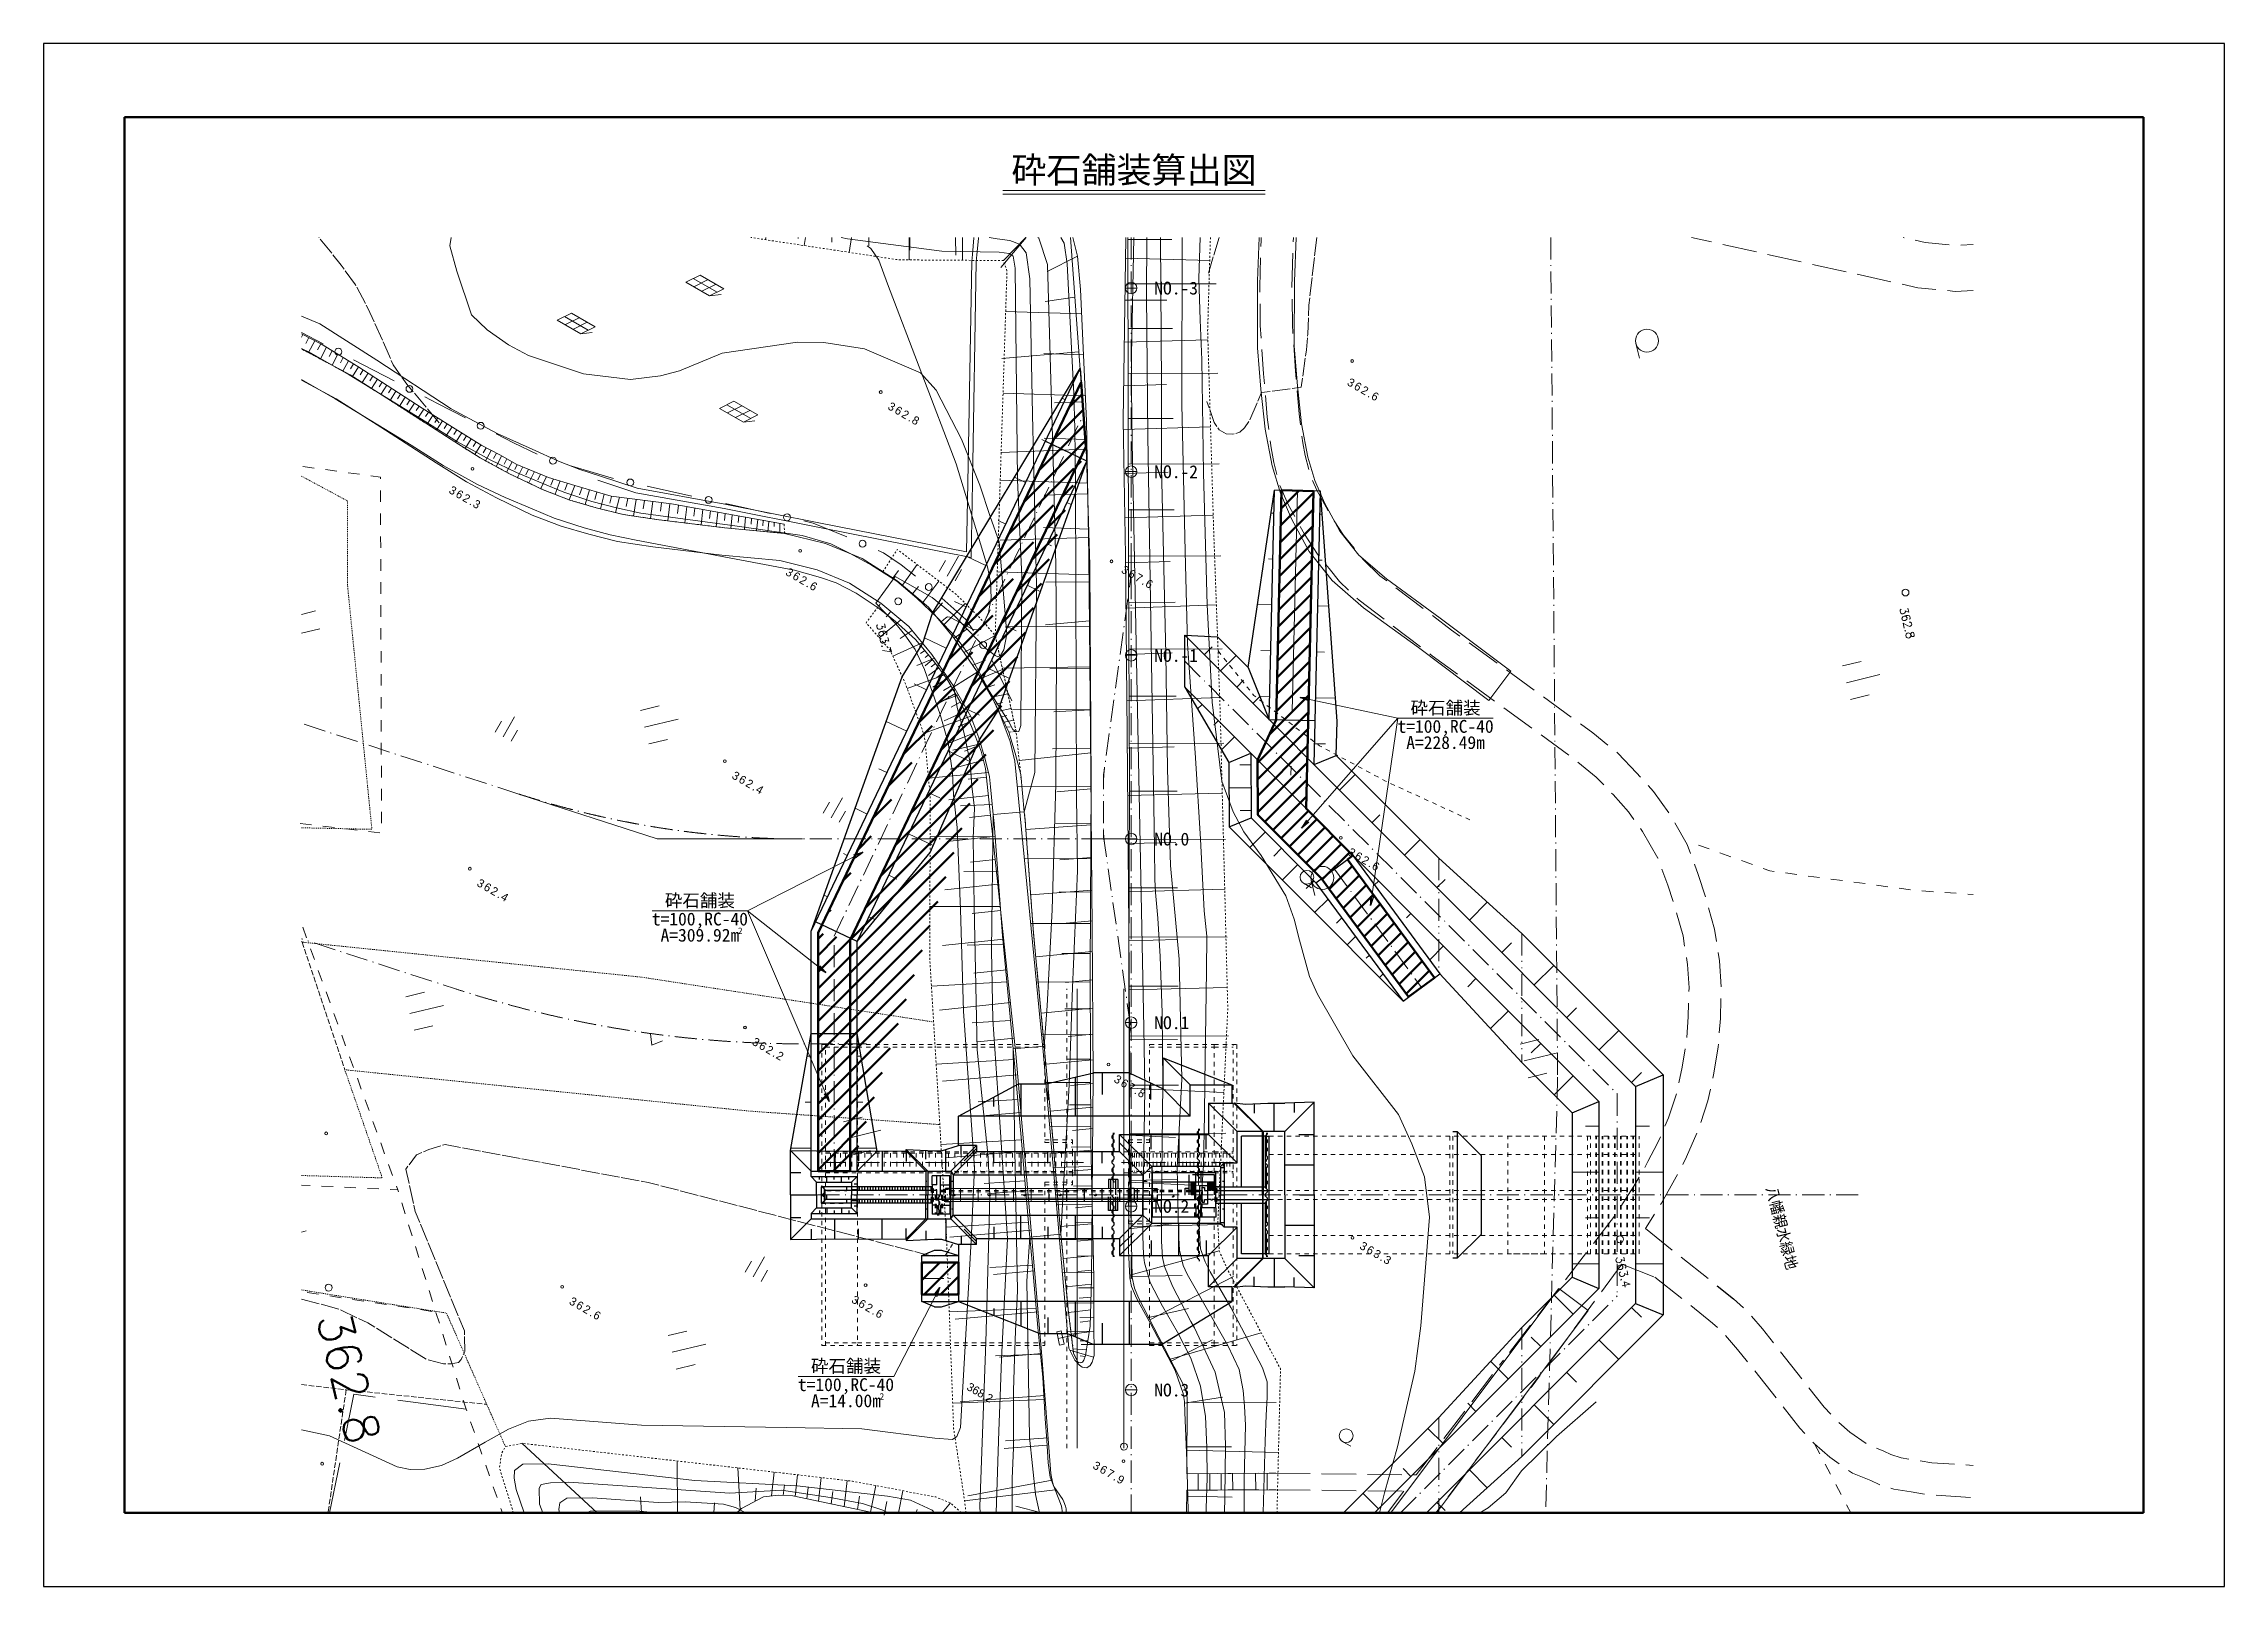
# Model space of a CAD drawing. Header units: millimetres. Extents: x 589521 to 827121, y -149161 to 18839.
import ezdxf
from ezdxf.enums import TextEntityAlignment as Align

# ---------------------------------------------------------------- set-up
doc = ezdxf.new("R2010")
doc.units = ezdxf.units.MM
doc.header["$LTSCALE"] = 400
for name, pattern in [('561019', [1, 0.5, -0.5]), ('56201', [2.5, 1.25, -1.25]), ('56301', [0.5, 0.25, -0.25]), ('56302', [2, 1.5, -0.5]), ('57103', [5.5, 5, -0.5]), ('SXF_一点短鎖線', [9.25, 6, -1.5, 0.25, -1.5]), ('SXF_一点鎖線', [18.5, 12, -1.5, 3.5, -1.5]), ('SXF_二点短鎖線', [11, 6, -1.5, 0.25, -1.5, 0.25, -1.5]), ('SXF_跳び破線', [12, 6, -6]), ('一点短鎖線', [9.25, 6, -1.5, 0.25, -1.5]), ('破線', [7.5, 6, -1.5])]:
    doc.linetypes.add(name, pattern=pattern)
for name, color, linetype, lineweight in [('D-BGD', 7, 'Continuous', 13), ('D-BGD-数値図化', 7, 'Continuous', 13), ('D-BMK', 2, 'SXF_一点短鎖線', 13), ('D-BMK-HTXT', 7, 'Continuous', 13), ('D-BMK-OTRS', 7, 'Continuous', 13), ('D-BYP-STR1', 2, 'Continuous', 13), ('D-BYP-STR2', 6, 'Continuous', 25), ('D-BYP-STR4', 6, 'Continuous', 25), ('D-BYP-STR8', 150, 'Continuous', 13), ('D-STR', 1, 'Continuous', 50), ('D-STR-HTXT', 7, 'Continuous', 13), ('D-STR-TXT', 7, 'Continuous', 13), ('D-TTL', 2, 'Continuous', 140), ('D-TTL-LINE', 7, 'Continuous', 13), ('D-TTL-TXT', 7, 'Continuous', 13), ('●予備設計_LP横断', 7, 'Continuous', 13)]:
    doc.layers.add(name, color=color, linetype=linetype, lineweight=lineweight)
doc.layers.add('D-WORK2', color=11, linetype='Continuous', plot=False)
doc.styles.add('BIGFONT', font='txt', dxfattribs={"height": 0.2, "bigfont": 'BIGFONT'})
doc.styles.add('MS ゴシック', font='MS Gothic.ttf')
doc.styles.add('Style-WORKING', font='WORKING.shx')
doc.linetypes.add('56130', pattern='A,1,-0.375,[44,dgnlstyle-dm500.shx,S=0.0012,R=0,X=0,Y=0],-0.375', length=1.75)
doc.dimstyles.new('DIM-400-F', dxfattribs={"dimscale": 400, "dimtxt": 3.5, "dimasz": 2.5, "dimexe": 0, "dimexo": 2, "dimgap": 0.8, "dimtad": 1, "dimdec": 0, "dimzin": 0, "dimdsep": 46, "dimtxsty": 'MS ゴシック', "dimblk": 'OPEN', "dimcen": 0.1, "dimclrd": 256, "dimclre": 256, "dimclrt": 256, "dimaunit": 1, "dimadec": 4, "dimazin": 0, "dimtfac": 1, "dimtdec": 0, "dimtmove": 2, "dimatfit": 3, "dimldrblk": 'OPEN', "dimfxl": 1, "dimtolj": 1, "dimtzin": 0, "dimlwd": -1, "dimlwe": -1, "dimarcsym": 2})

msp = doc.modelspace()

# ---------------------------------------------------------------- texts
at = {"layer": 'D-BGD', "linetype": 'Continuous'}
for s, height, rotation, style, p in [('362.8', 900, 283.66942, 'BIGFONT', (791717, -42672, -363379)), ('八幡親水緑地', 1400, 284.10912, 'BIGFONT', (777056, -105836, -363379)), ('363.4', 900, 283.66942, 'BIGFONT', (760758, -113337, -363379)), ('362.8', 3750, 283.66942, 'BIGFONT', (619243, -119890, -580)), ('368.2', 900, 330.10912, 'Style-WORKING', (690005, -127697, -363379))]:
    msp.add_text(s, height=height, rotation=rotation, dxfattribs=dict(at, style=style)).set_placement(p)
at = {"layer": 'D-BGD', "linetype": 'Continuous', "style": 'BIGFONT', "oblique": 360}
msp.add_text('363.7', height=900, rotation=283.66942, dxfattribs=at).set_placement((680230, -44362, -363379))
at = {"layer": 'D-BGD', "linetype": 'Continuous', "char_height": 900, "attachment_point": 7, "rotation": 330.10912, "line_spacing_factor": 0.722892, "style": 'Style-WORKING'}
for s, insert in [('\\T1.287;362.6', (731452, -18306, -363379)), ('\\T1.284;362.8', (681404, -20928, -575)), ('\\T1.284;362.3', (633585, -30048, -363379)), ('\\T1.287;362.6', (670277, -38976, -363379)), ('\\T1.287;367.6', (706847, -38720, 4229)), ('\\T1.281;362.4', (664419, -61129, -955)), ('\\T1.287;362.6', (731529, -69466, -766)), ('\\T1.281;362.4', (636631, -72837, -950)), ('\\T1.284;362.2', (666619, -90125, -1215)), ('\\T1.284;367.8', (706035, -94189, 4439)), ('\\T1.284;363.3', (732811, -112348, -91)), ('\\T1.287;362.6', (646687, -118378, -817)), ('\\T1.287;362.6', (677449, -118201, -823)), ('\\T1.287;367.9', (703737, -136265, -363379))]:
    msp.add_mtext(s, dxfattribs=dict(at, insert=insert))
at = {"layer": 'D-BMK-HTXT', "style": 'MS ゴシック'}
for s, p in [('NO.-3', (710531, -8482, -717379)), ('NO.-2', (710531, -28482, -717379)), ('NO.-1', (710531, -48482, -717379)), ('NO.0', (710531, -68482, -717379)), ('NO.1  ', (710531, -88482, -717379)), ('NO.2  ', (710531, -108482, -1086429)), ('NO.3  ', (710531, -128482, -717379))]:
    msp.add_text(s, height=1400, dxfattribs=at).set_placement(p)
at = {"layer": 'D-STR-TXT', "style": 'MS ゴシック'}
for p in [(742268, -54612, -363379), (661024, -75590, -363379), (676941, -126292, -363379)]:
    msp.add_text('砕石舗装', height=1400, dxfattribs=at).set_placement(p, align=Align.BOTTOM_CENTER)
for s, height, p in [('t=100,RC-40', 1400, (742268, -54812, -363379)), ('A=228.49m', 1400, (742268, -56569, -363379)), ('t=100,RC-40', 1400, (661024, -75790, -363379)), ('A=309.92m', 1400, (661024, -77547, -363379)), ('2', 720, (665428, -77414, -363379)), ('t=100,RC-40', 1400, (676941, -126492, -363379)), ('A=14.00m', 1400, (676941, -128249, -363379)), ('2', 720, (680858, -128116, -363379))]:
    msp.add_text(s, height=height, dxfattribs=at).set_placement(p, align=Align.TOP_CENTER)
at = {"layer": 'D-TTL-TXT', "style": 'MS ゴシック'}
msp.add_text('砕石舗装算出図', height=2800, dxfattribs=at).set_placement((708321, 2839), align=Align.BOTTOM_CENTER)

# ---------------------------------------------------------------- blocks, each defined once
blk = doc.blocks.new('M2242')
at = {"layer": '●予備設計_LP横断', "linetype": 'Continuous', "lineweight": 15}
for p, q in [((0, 0), (2, 0)), ((1.5, 0.75), (1.5, -0.75)), ((1.5, 0.75), (2, 0.75)), ((2, 0.75), (2, -0.75)), ((1.5, -0.75), (2, -0.75))]:
    blk.add_line(p, q, dxfattribs=at)
blk = doc.blocks.new('M6313')
at = {"layer": '●予備設計_LP横断', "linetype": 'Continuous', "lineweight": 9, "flags": 128}
blk.add_lwpolyline([(-0.75, 0), (0, -1), (0.75, 0)], dxfattribs=at)
blk = doc.blocks.new('M6334')
at = {"layer": '●予備設計_LP横断', "linetype": 'Continuous', "lineweight": 9}
for p, q in [((-1, -1.25), (-1, 0.15)), ((0, -1.25), (0, 1.25)), ((1, -1.25), (1, 0.15))]:
    blk.add_line(p, q, dxfattribs=at)
blk = doc.blocks.new('M6331')
at = {"layer": '●予備設計_LP横断', "linetype": 'Continuous', "lineweight": 9}
blk.add_line((0, -0.75), (1, -0.75), dxfattribs=at)
blk.add_circle((0, 0), 0.75, dxfattribs=at)
blk = doc.blocks.new('M7312')
at = {"layer": '●予備設計_LP横断', "linetype": 'Continuous', "lineweight": 20}
blk.add_circle((0, 0), 0.15, dxfattribs=at)
blk = doc.blocks.new('M6217')
at = {"layer": 'D-BGD-数値図化', "linetype": 'Continuous', "lineweight": 9}
for p, q in [((-1.03, 0.7), (-2, -0.75)), ((-1.5, 0), (1.5, 0)), ((-1.03, 0.7), (1.97, 0.7)), ((-0.03, 0.7), (-1, -0.75)), ((0.97, 0.7), (0, -0.75)), ((1.97, 0.7), (1, -0.75)), ((1, -0.75), (2, 0)), ((-2, -0.75), (1, -0.75))]:
    blk.add_line(p, q, dxfattribs=at)
blk = doc.blocks.new('土工11-18')
at = {"layer": 'D-BYP-STR2'}
for p, q in [((885329, 91903), (890553, 93103)), ((894391, 93103), (890552, 93103)), ((891437, 93103), (891437, 90753)), ((894391, 93103), (898087, 91354)), ((894391, 93103), (894391, 88403)), ((901037, 91803), (898087, 94754)), ((898087, 91354), (898087, 94754)), ((898087, 94754), (905585, 91803)), ((875801, 88403), (882319, 91903)), ((879637, 89433), (879637, 90463)), ((882319, 91903), (885329, 91903)), ((882587, 91903), (882587, 88403)), ((885537, 91951), (885537, 90177)), ((888487, 92629), (888487, 88403)), ((896709, 92006), (896709, 90205)), ((901037, 88403), (898087, 91354)), ((901037, 88403), (901037, 91803)), ((901037, 91803), (905585, 91803)), ((905585, 91803), (905585, 89803)), ((875801, 85203), (875801, 88403)), ((901037, 88403), (875801, 88403)), ((903037, 89803), (903037, 86403)), ((903037, 89803), (905585, 89803)), ((893337, 86403), (903037, 86403)), ((896837, 82903), (893337, 86403)), ((893337, 84533), (893337, 86403)), ((896791, 84774), (896791, 86403)), ((899791, 86403), (899791, 82903)), ((902791, 84774), (902791, 86403)), ((906137, 83303), (903037, 86403)), ((857478, 79803), (857478, 84662)), ((857478, 84662), (859737, 82403)), ((859737, 83509), (859737, 84616)), ((862312, 84595), (862312, 82403)), ((864887, 84585), (864887, 83503)), ((867462, 84574), (867462, 82403)), ((872437, 82403), (870076, 84764)), ((870076, 84564), (870076, 84764)), ((870076, 84764), (873164, 84603)), ((871207, 83534), (870076, 84664)), ((872237, 82403), (870076, 84564)), ((870076, 84564), (870076, 83464)), ((872221, 83692), (872221, 84652)), ((873164, 84603), (873942, 84603)), ((873942, 84603), (875801, 85203)), ((874406, 82403), (874406, 84753)), ((874937, 82403), (877737, 85203)), ((875207, 82003), (877737, 84533)), ((877737, 85203), (875801, 85203)), ((876071, 84243, -354000), (876071, 85203, -354000)), ((876405, 83536), (877737, 84868)), ((877737, 85203), (877737, 84533)), ((877737, 84533), (893337, 84533)), ((879637, 83268), (879637, 84533)), ((882587, 84533), (882587, 82003)), ((885537, 83268), (885537, 84533)), ((888487, 82003), (888487, 84533)), ((891437, 83268), (891437, 84533)), ((894844, 83961), (893337, 85468)), ((895867, 82003), (893337, 84533)), ((904337, 82903), (904737, 83303)), ((904737, 83303), (904737, 76304)), ((904737, 83303), (906137, 83303)), ((857478, 82245), (858608, 82245)), ((859737, 82403), (872237, 82403)), ((859737, 81803), (859737, 82403)), ((860337, 81203), (859737, 81803)), ((859737, 81803), (859737, 81803)), ((860637, 81503), (860637, 81803)), ((861437, 81203), (861437, 81803)), ((862237, 81503), (862237, 81803)), ((863037, 81203), (863037, 81803)), ((863837, 81503), (863837, 81803)), ((864137, 81203), (864737, 81803)), ((864437, 81003), (864737, 81003)), ((872237, 82403), (872237, 79803)), ((872437, 82403), (872237, 82403)), ((872237, 81303), (872337, 81303)), ((872437, 82403), (874937, 82403)), ((872437, 82403), (872437, 79803)), ((874937, 82403), (874937, 79803)), ((874937, 82403), (875207, 82003)), ((875072, 81303), (875207, 81303)), ((875207, 82003), (875207, 79803)), ((875207, 82003), (895867, 82003)), ((895867, 82003), (896837, 82903)), ((895867, 82003), (895867, 79803)), ((895867, 81303), (896352, 81303)), ((904337, 82903), (896837, 82903)), ((896837, 82903), (896837, 79803)), ((904337, 82903), (904337, 79803)), ((904337, 82803), (904737, 82803)), ((904537, 81303), (904737, 81303)), ((857478, 79803), (860338, 79803)), ((857478, 79803), (857478, 74944)), ((857478, 79803), (860338, 79803)), ((864138, 80403), (864737, 80403)), ((864138, 79203), (864737, 79203)), ((864437, 79803), (864737, 79803)), ((864437, 79803), (864737, 79803)), ((864437, 78603), (864737, 78603)), ((872237, 77203), (872237, 79803)), ((872237, 79803), (872437, 79803)), ((872437, 77203), (872437, 79803)), ((874937, 77203), (874937, 79803)), ((874937, 79803), (875207, 79803)), ((875207, 77603), (875207, 79803)), ((895867, 77603), (895867, 79803)), ((895867, 79803), (896837, 79803)), ((896837, 76703), (896837, 79803)), ((904337, 76703), (904337, 79803)), ((904337, 79803), (904737, 79803)), ((857478, 77362), (858608, 77362)), ((857478, 74944), (859737, 77203)), ((860337, 78403), (859737, 77803)), ((859737, 77803), (859737, 77803)), ((859737, 77803), (859737, 77203)), ((859737, 77203), (872237, 77203)), ((859737, 76097), (859737, 74991)), ((860637, 78103), (860637, 77803)), ((861437, 78403), (861437, 77803)), ((862237, 78103), (862237, 77803)), ((862312, 75011), (862312, 77203)), ((863037, 78403), (863037, 77803)), ((863837, 78103), (863837, 77803)), ((864137, 78403), (864737, 77803)), ((864887, 75022), (864887, 76103)), ((867462, 75032), (867462, 77203)), ((872437, 77203), (870076, 74842)), ((872237, 77203), (870076, 75042)), ((870076, 75042), (870076, 76142)), ((871207, 76073), (870076, 74942)), ((872237, 78303), (872337, 78303)), ((872237, 77203), (872437, 77203)), ((872437, 77203), (874937, 77203)), ((874406, 77203), (874406, 74854)), ((874937, 77203), (875207, 77603)), ((874937, 77203), (877737, 74403)), ((875072, 78303), (875207, 78303)), ((875207, 77603), (895867, 77603)), ((875207, 77603), (877737, 75073)), ((876405, 76071), (877737, 74738)), ((879637, 76338), (879637, 75073)), ((882587, 75073), (882587, 77603)), ((885537, 76338), (885537, 75073)), ((888487, 77603), (888487, 75073)), ((891437, 76338), (891437, 75073)), ((895867, 77603), (893337, 75073)), ((896837, 76703), (893337, 73203)), ((895867, 78303), (896352, 78303)), ((895867, 77603), (896837, 76703)), ((904337, 76703), (896837, 76703)), ((899791, 73203), (899791, 76703)), ((903037, 73203), (906137, 76304)), ((904337, 76803), (904737, 76803)), ((904737, 76304), (904337, 76703)), ((904537, 78303), (904737, 78303)), ((906137, 76304), (904737, 76304)), ((870076, 75042), (870076, 74842)), ((870076, 74842), (873164, 75003)), ((872221, 75915), (872221, 74954)), ((873164, 75003), (873942, 75003)), ((873942, 75003), (875801, 74403)), ((875801, 74403), (875801, 68203)), ((877737, 74403), (875801, 74403)), ((876071, 75364, -354000), (876071, 74403, -354000)), ((877737, 74403), (877737, 75073)), ((877737, 75073), (893337, 75073)), ((894844, 75646), (893337, 74138)), ((893337, 75073), (893337, 73203)), ((896791, 74833), (896791, 73203)), ((902791, 74833), (902791, 73203)), ((893337, 73203), (903037, 73203)), ((903037, 69803, -240720), (903037, 73203)), ((905585, 69803, 242956), (903037, 69803, 242956)), ((905585, 69803, 242956), (905585, 68203, 242956)), ((905585, 68203), (875801, 68203)), ((875801, 68203), (884658, 64703)), ((879637, 67445), (879637, 66687)), ((882587, 68203), (882587, 65521)), ((888487, 68203), (888487, 64361)), ((894387, 68203), (894387, 63503)), ((897905, 63503), (905585, 68203)), ((884658, 64703), (887662, 64703)), ((885537, 66453), (885537, 64703)), ((887662, 64703), (890553, 63503)), ((891437, 65853), (891437, 63503)), ((897905, 63503), (890552, 63503))]:
    blk.add_line(p, q, dxfattribs=at)
for points in [[(857478, 84662), (860337, 84603), (870076, 84564)], [(859737, 81803), (864737, 81803), (864737, 79803)], [(860337, 79803), (860337, 81203), (864137, 81203), (864137, 79803)], [(859737, 77803), (864737, 77803), (864737, 79803)], [(860337, 79803), (860337, 78403), (864137, 78403), (864137, 79803)], [(857478, 74944), (860337, 75003), (870076, 75042)]]:
    blk.add_lwpolyline(points, dxfattribs=at)
at = {"layer": 'D-BYP-STR4', "ltscale": 0.2}
for p, q in [((906137, 86703), (903037, 89803)), ((905585, 89803), (905866, 89733)), ((905866, 89833), (905866, 89733)), ((908996, 86703), (905866, 89833)), ((905866, 89833), (907054, 89703)), ((907406, 88243), (905866, 89783)), ((908896, 86703), (905866, 89733)), ((907054, 89703), (909496, 89803)), ((908016, 89743), (908016, 88721)), ((909496, 89803), (911337, 89803)), ((910166, 86703), (910166, 89803)), ((911337, 86703), (914537, 89903)), ((914537, 89903), (911337, 89803)), ((912352, 89835), (912352, 88776)), ((914537, 79803), (914537, 89903)), ((908896, 86703), (906137, 86703)), ((906137, 83303), (906137, 86703)), ((908896, 79803), (908896, 86703)), ((908996, 86703), (908896, 86703)), ((911337, 86703), (908996, 86703)), ((908996, 86703), (908996, 79803)), ((911337, 79803), (911337, 86703)), ((912887, 86403), (914537, 86403)), ((908996, 83103), (908896, 83103)), ((911337, 83103), (914537, 83103)), ((908896, 79803), (908896, 72903)), ((908946, 79803), (908896, 79803)), ((908996, 72903), (908996, 79803)), ((911337, 79803), (911337, 72903)), ((912937, 79803), (914537, 79803)), ((914537, 79803), (914537, 69703)), ((906137, 72903), (906137, 76304)), ((908996, 76503), (908896, 76503)), ((911337, 76503), (914537, 76503)), ((906137, 72903), (903037, 69803)), ((908996, 72903), (905866, 69774)), ((908896, 72903), (905866, 69874)), ((907406, 71364), (905866, 69824)), ((908896, 72903), (906137, 72903)), ((908996, 72903), (908896, 72903)), ((911337, 72903), (908996, 72903)), ((910166, 72903), (910166, 69803)), ((911337, 72903), (914537, 69703)), ((912887, 73203), (914537, 73203)), ((905585, 69803), (905866, 69874)), ((905866, 69774), (907054, 69903)), ((905866, 69774), (905866, 69874)), ((907054, 69903), (909496, 69803)), ((908016, 69864), (908016, 70886)), ((909496, 69803), (911337, 69803)), ((914537, 69703), (911337, 69803)), ((912352, 69772), (912352, 70830))]:
    blk.add_line(p, q, dxfattribs=at)
blk = doc.blocks.new('_Open')
at = {"color": 0, "linetype": 'ByBlock', "lineweight": -2}
for p, q in [((-1, 0.17), (0, 0)), ((-1, -0.17), (0, 0)), ((0, 0), (-1, 0))]:
    blk.add_line(p, q, dxfattribs=at)

# ---------------------------------------------------------------- hatches: boundary and pattern name
at = {"layer": 'D-STR'}
h = msp.add_hatch(dxfattribs=at)
h.set_pattern_fill('ANSI31', color=256, scale=400)
edge = h.paths.add_edge_path()
edge.add_line((673896, -77975), (702554, -18039))
edge.add_line((702554, -18039), (702814, -21552))
edge.add_line((702814, -21552), (703074, -25065))
edge.add_line((703074, -25065), (673896, -77975))
edge.add_line((673896, -103938), (677396, -103938))
edge.add_line((677396, -78768), (703074, -25065))
edge.add_line((677396, -103938), (677396, -78768))
edge.add_line((673896, -103938), (673896, -77975))
h = msp.add_hatch(dxfattribs=at)
h.set_pattern_fill('ANSI31', color=256, scale=400)
edge = h.paths.add_edge_path()
edge.add_line((728719, -72040), (738236, -84973))
edge.add_line((738236, -84973), (741055, -82898))
edge.add_line((741055, -82898), (731572, -70011))
edge.add_line((728719, -72040), (721826, -65146))
edge.add_line((721826, -65146), (721792, -59182))
edge.add_line((721792, -59182), (723795, -54797))
edge.add_line((723795, -54797), (724375, -29803))
edge.add_line((724375, -29803), (727875, -29885))
edge.add_line((727875, -29885), (727072, -64462))
edge.add_line((727072, -64462), (732176, -69567))
edge.add_line((732176, -69567), (731572, -70011))
edge.add_line((731572, -70011), (728719, -72040))
h = msp.add_hatch(dxfattribs=at)
h.set_pattern_fill('ANSI31', color=256, scale=400)
h.paths.add_polyline_path([(689210, -117388), (689210, -113888), (685210, -113888), (685210, -117388)])

# ---------------------------------------------------------------- linework, layer by layer
at = {"layer": 'D-BGD', "linetype": 'Continuous'}
for p, q in [((668208, -2269, -363379), (668172, -2513, -363379)), ((671741, -2269, -363379), (671740, -2365, -363379)), ((672518, -2269, -363379), (672385, -3150, -363379)), ((675403, -2269, -363379), (675400, -2762, -363379)), ((677526, -2269, -363379), (677281, -3890, -363379)), ((679447, -2269, -363379), (679442, -3194, -363379)), ((683831, -2269, -363379), (683815, -4714, -363379)), ((683905, -2269, -363379), (683899, -3668, -363379)), ((688885, -2269, -363379), (688907, -4205, -363379)), ((689644, -2269, -363379), (689628, -4753, -363379)), ((693797, -5551, -363379), (696555, -2269, -363379)), ((696551, -2269, -363379), (694104, -4783, -363379)), ((707150, -22167, -363379), (707429, -2269, -363379)), ((707714, -37946, 4901), (707640, -2269, 4983)), ((771258, -2757, -431), (769062, -2269, -385)), ((792219, -2294, -851), (792106, -2269, -848)), ((702164, -4290, -363379), (698869, -5969, -363379)), ((707398, -4508, -363379), (716571, -4781, -363379)), ((707637, -2503, -363379), (712426, -2499, -363379)), ((776138, -3842, -533), (772478, -3028, -456)), ((781018, -4926, -634), (777358, -4113, -558)), ((785897, -6010, -736), (782238, -5197, -660)), ((790777, -7094, -838), (787118, -6281, -761)), ((701866, -8770, -363379), (698650, -9229, -363379)), ((707333, -9095, -363379), (711902, -9095, -363379)), ((707648, -7319, -363379), (717290, -7301, -363379)), ((702619, -10598, -363379), (694338, -10331, -363379)), ((617768, -12831, -363379), (617621, -13127, -363379)), ((618424, -13173, -363379), (618086, -13828, -363379)), ((619080, -13516, -363379), (618387, -14807, -363379)), ((619730, -13855, -363379), (619376, -14514, -363379)), ((620358, -14232, -363379), (619678, -15500, -363379)), ((707269, -13683, -363379), (716371, -13406, -363379)), ((707662, -12171, -363379), (712509, -12166, -363379)), ((762993, -13804, -363379), (763386, -15423, -363379)), ((620971, -14608, -363379), (620641, -15223, -363379)), ((621585, -14983, -363379), (620943, -16179, -363379)), ((622164, -15337, -363379), (621852, -15918, -363379)), ((622742, -15691, -363379), (622137, -16819, -363379)), ((623289, -16025, -363379), (622972, -16568, -363379)), ((623833, -16361, -363379), (623174, -17400, -363379)), ((627719, -17887, 965), (623291, -15576, 733)), ((702312, -14736, -363379), (693917, -15436, -363379)), ((702822, -15058, -363379), (698509, -14919, -363379)), ((624350, -16696, -363379), (624021, -17213, -363379)), ((624866, -17031, -363379), (624213, -18060, -363379)), ((625378, -17362, -363379), (625052, -17875, -363379)), ((625889, -17694, -363379), (625242, -18714, -363379)), ((626396, -18023, -363379), (626074, -18530, -363379)), ((626903, -18351, -363379), (626261, -19361, -363379)), ((627406, -18678, -363379), (627087, -19180, -363379)), ((627910, -19004, -363379), (627274, -20005, -363379)), ((707202, -18430, -363379), (711867, -18289, -363379)), ((707673, -17068, -363379), (717445, -17045, -363379)), ((628413, -19331, -363379), (628095, -19828, -363379)), ((628916, -19657, -363379), (628280, -20647, -363379)), ((629420, -19983, -363379), (629102, -20477, -363379)), ((629923, -20310, -363379), (629290, -21296, -363379)), ((630427, -20636, -363379), (630111, -21127, -363379)), ((630932, -20960, -363379), (630299, -21945, -363379)), ((631442, -21276, -363379), (631123, -21773, -363379)), ((703026, -19518, -363379), (694051, -19229, -363379)), ((702714, -20158, -363379), (699673, -20290, -363379)), ((631951, -21593, -363379), (631308, -22594, -363379)), ((632464, -21912, -363379), (632140, -22416, -363379)), ((632977, -22231, -363379), (632324, -23246, -363379)), ((633497, -22554, -363379), (633168, -23066, -363379)), ((634018, -22878, -363379), (633355, -23909, -363379)), ((634544, -23205, -363379), (634213, -23725, -363379)), ((635070, -23533, -363379), (634410, -24581, -363379)), ((707168, -23177, -363379), (716659, -22889, -363379)), ((707683, -21987, -363379), (712602, -21978, -363379)), ((635596, -23860, -363379), (635265, -24387, -363379)), ((636119, -24193, -363379), (635459, -25242, -363379)), ((636642, -24526, -363379), (636312, -25049, -363379)), ((637164, -24859, -363379), (636507, -25902, -363379)), ((637724, -25166, -363379), (637410, -25704, -363379)), ((638288, -25465, -363379), (637679, -26589, -363379)), ((638857, -25767, -363379), (638550, -26332, -363379)), ((639424, -26071, -363379), (638810, -27202, -363379)), ((703099, -25327, -363379), (693824, -25671, -363379)), ((703186, -24268, -363379), (698523, -24120, -363379)), ((617758, -27210, -620), (618996, -27378, -642)), ((620235, -27546, -664), (621473, -27715, -686)), ((622711, -27882, -707), (623950, -28051, -729)), ((639988, -26379, -363379), (639682, -26944, -363379)), ((640553, -26688, -363379), (639942, -27815, -363379)), ((641124, -26996, -363379), (640846, -27540, -363379)), ((641724, -27243, -363379), (641166, -28415, -363379)), ((642356, -27503, -363379), (642070, -28106, -363379)), ((642989, -27763, -363379), (642400, -29002, -363379)), ((643658, -28038, -363379), (643355, -28675, -363379)), ((644326, -28313, -363379), (643704, -29622, -363379)), ((651610, -28524, 1033), (646815, -27108, 1065)), ((707253, -27985, -363379), (712029, -27840, -363379)), ((707695, -26943, -363379), (717614, -26923, -363379)), ((626226, -29816, -771), (626229, -31066, -772)), ((645058, -28560, -363379), (644766, -29239, -363379)), ((645798, -28786, -363379), (645238, -30236, -363379)), ((646593, -29030, -363379), (646303, -29783, -363379)), ((647389, -29274, -363379), (646786, -30834, -363379)), ((648190, -29512, -363379), (647923, -30302, -363379)), ((648992, -29750, -363379), (648523, -31350, -363379)), ((649791, -29987, -363379), (649574, -30786, -363379)), ((650590, -30225, -363379), (650191, -31819, -363379)), ((651411, -30459, -363379), (651220, -31211, -363379)), ((652258, -30567, -363379), (651841, -32232, -363379)), ((653163, -30683, -363379), (652992, -31551, -363379)), ((654067, -30798, -363379), (653801, -32604, -363379)), ((660146, -30435, 831), (655266, -29354, 949)), ((703271, -29019, -363379), (693745, -28712, -363379)), ((703277, -30194, -363379), (698529, -30348, -363379)), ((626234, -32316, -774), (626238, -33565, -776)), ((654990, -30916, -363379), (654856, -31828, -363379)), ((655913, -31034, -363379), (655642, -32876, -363379)), ((656840, -31152, -363379), (656715, -32076, -363379)), ((657766, -31271, -363379), (657539, -33124, -363379)), ((658686, -31428, -363379), (658575, -32334, -363379)), ((659605, -31593, -363379), (659390, -33350, -363379)), ((660476, -31749, -363379), (660372, -32603, -363379)), ((661348, -31905, -363379), (661145, -33564, -363379)), ((662171, -32052, -363379), (662072, -32859, -363379)), ((662993, -32200, -363379), (662802, -33767, -363379)), ((663770, -32339, -363379), (663688, -33097, -363379)), ((668686, -32329, 624), (663806, -31247, 742)), ((664547, -32478, -363379), (664409, -33944, -363379)), ((665271, -32608, -363379), (665205, -33310, -363379)), ((665996, -32738, -363379), (665869, -34082, -363379)), ((666660, -32857, -363379), (666600, -33501, -363379)), ((667324, -32976, -363379), (667208, -34208, -363379)), ((667933, -33085, -363379), (667878, -33675, -363379)), ((668542, -33194, -363379), (668436, -34323, -363379)), ((707339, -32792, -363379), (716951, -32500, -363379)), ((707705, -31943, -363379), (712696, -31928, -363379)), ((626241, -34816, -777), (626246, -36066, -779)), ((669133, -33300, -363379), (669112, -33760, -363379)), ((669723, -33406, -363379), (669722, -34445, -363379)), ((703423, -34937, -363379), (693742, -35244, -363379)), ((703361, -34016, -363379), (698468, -33858, -363379)), ((626249, -37316, -781), (626253, -38566, -782)), ((683088, -40148, -363379), (684697, -37888, -363379)), ((707419, -37710, -363379), (712262, -37548, -363379)), ((707713, -36965, -363379), (717771, -36945, -363379)), ((626258, -39816, -784), (626261, -41066, -785)), ((682052, -39374, -363379), (682662, -38532, -363379)), ((684201, -41076, -363379), (684845, -40295, -363379)), ((685314, -42003, -363379), (687071, -39700, -363379)), ((703431, -39012, -363379), (693423, -38690, -363379)), ((703522, -39781, -363379), (698701, -39801, -363379)), ((626265, -42316, -787), (626269, -43566, -789)), ((686488, -43190, -363379), (687469, -42074, -363379)), ((687558, -44480, -363379), (689931, -42111, -363379)), ((707463, -42628, -363379), (717294, -42274, -363379)), ((707732, -42028, -363379), (712800, -42000, -363379)), ((736851, -40420, -196), (739838, -42686, -138)), ((617621, -43310, -363379), (619154, -42938, -363379)), ((617621, -45369, -363379), (619626, -44882, -363379)), ((626273, -44816, -790), (626277, -46066, -792)), ((682912, -43907, -363379), (680568, -45863, -363379)), ((681823, -43000, -363379), (681329, -43594, -363379)), ((684158, -45081, -363379), (682848, -45925, -363379)), ((688742, -45917, -363379), (690104, -44934, -363379)), ((703551, -44607, -363379), (694306, -44657, -363379)), ((703476, -44019, -363379), (698688, -44437, -363379)), ((736558, -44597, -159), (739546, -46862, -103)), ((626280, -47316, -793), (626284, -48566, -795)), ((685256, -46404, -363379), (682047, -47871, -363379)), ((685088, -46728, -363379), (684957, -46815, -363379)), ((685519, -47242, -363379), (685066, -47569, -363379)), ((689789, -47456, -363379), (693200, -45624, -363379)), ((707509, -47682, -363379), (712492, -47503, -363379)), ((707759, -47118, -363379), (717940, -47065, -363379)), ((744847, -46424, -73), (747879, -48629, -63)), ((626288, -49816, -797), (626292, -51065, -798)), ((687787, -49845, -363379), (683604, -51375, -363379)), ((686584, -48077, -363379), (684673, -48874, -363379)), ((686375, -48241, -363379), (685564, -48929, -363379)), ((685935, -47723, -363379), (685577, -48024, -363379)), ((687057, -49141, -363379), (685943, -49976, -363379)), ((686686, -48662, -363379), (686213, -49024, -363379)), ((687473, -49702, -363379), (686831, -50176, -363379)), ((690744, -48859, -363379), (692138, -48294, -363379)), ((691645, -50296, -363379), (694004, -49312, -363379)), ((695024, -52739, 1331), (692839, -48247, 1117)), ((703521, -49025, -363379), (693972, -49165, -363379)), ((703574, -49223, -363379), (699142, -49247, -363379)), ((748890, -49364, -60), (751924, -51569, -50)), ((785496, -48933, -363379), (787536, -48438, -363379)), ((785938, -50754, -363379), (789582, -49869, -363379)), ((687937, -50339, -363379), (686398, -51230, -363379)), ((689217, -52090, -363379), (686833, -52976, -363379)), ((688870, -51947, -363379), (687044, -52997, -363379)), ((688381, -51113, -363379), (687551, -51593, -363379)), ((692230, -51315, -363379), (693165, -50986, -363379)), ((692815, -52335, -363379), (694580, -51950, -363379)), ((707793, -52236, -363379), (712906, -52211, -363379)), ((744583, -50563, -67), (747616, -52767, -57)), ((786380, -52577, -363379), (788421, -52081, -363379)), ((626296, -52316, -800), (626300, -53566, -802)), ((654564, -53778, -363379), (656604, -53282, -363379)), ((690541, -54401, -363379), (685400, -56283, -363379)), ((689881, -53901, -363379), (687637, -54895, -363379)), ((689395, -52860, -363379), (688398, -53430, -363379)), ((693228, -53080, -363379), (693980, -52923, -363379)), ((693594, -53850, -363379), (694931, -53558, -363379)), ((693880, -54454, -363379), (694475, -54324, -363379)), ((703598, -53654, -363379), (695071, -53701, -363379)), ((703563, -53705, -363379), (699580, -53936, -363379)), ((707554, -52737, -363379), (717657, -52373, -363379)), ((748627, -53502, -54), (751661, -55707, -44)), ((752935, -52305, -46), (755968, -54509, -37)), ((626303, -54816, -803), (626308, -56066, -805)), ((655006, -55599, -363379), (658650, -54713, -363379)), ((655449, -57422, -363379), (657489, -56926, -363379)), ((690887, -56244, -363379), (688205, -57298, -363379)), ((690380, -55019, -363379), (689157, -55561, -363379)), ((694167, -55058, -363379), (695208, -54831, -363379)), ((694424, -55600, -363379), (694843, -55544, -363379)), ((752672, -56442, -40), (755705, -58646, -30)), ((626312, -57316, -806), (626315, -58566, -808)), ((691920, -59202, -363379), (688303, -60157, -363379)), ((691621, -57427, -363379), (688584, -58090, -363379)), ((691413, -57596, -363379), (689836, -58212, -363379)), ((703602, -58384, -363379), (695815, -59220, -363379)), ((703615, -57920, -363379), (699438, -57942, -363379)), ((707599, -57887, -363379), (712697, -57730, -363379)), ((707812, -57380, -363379), (718110, -57324, -363379)), ((626320, -59816, -810), (626324, -61065, -811)), ((692464, -60528, -363379), (685930, -61148, -363379)), ((692253, -61032, -363379), (690251, -61242, -363379)), ((692581, -61015, -363379), (692693, -62091, -363379)), ((626327, -62315, -813), (626331, -63565, -814)), ((692463, -63033, -363379), (688163, -63491, -363379)), ((692879, -64022, -363379), (689421, -64180, -363379)), ((703636, -62096, -363379), (695593, -62063, -363379)), ((703633, -62300, -363379), (699905, -62642, -363379)), ((707639, -63037, -363379), (717936, -62773, -363379)), ((707834, -62560, -363379), (713011, -62583, -363379)), ((618716, -66240, -777), (617475, -66093, -771)), ((621200, -66532, -791), (619958, -66386, -784)), ((626335, -64816, -816), (626339, -66066, -818)), ((692701, -65188, -363379), (690380, -65434, -363379)), ((703664, -66215, -363379), (696537, -66749, -363379)), ((703617, -66122, -363379), (699811, -66103, -363379)), ((623682, -66824, -805), (622441, -66678, -798)), ((626165, -67116, -818), (624924, -66970, -811)), ((693186, -67531, -363379), (686103, -67514, -363379)), ((692938, -67504, -363379), (687953, -68030, -363379)), ((707681, -68280, -363379), (712876, -68147, -363379)), ((707812, -67795, -363379), (718283, -67839, -363379)), ((770989, -68859, 99), (769813, -68434, 70)), ((693201, -69997, -363379), (690524, -70280, -363379)), ((703606, -69934, -363379), (696369, -69903, -363379)), ((703692, -69789, -363379), (700248, -70047, -363379)), ((773340, -69707, 156), (772164, -69283, 128)), ((775691, -70555, 214), (774515, -70131, 185)), ((693493, -72679, -363379), (687719, -73293, -363379)), ((693471, -71336, -363379), (689783, -71327, -363379)), ((703721, -73362, -363379), (697070, -73860, -363379)), ((703589, -73557, -363379), (700154, -73532, -363379)), ((707722, -73524, -363379), (718205, -73255, -363379)), ((707796, -73080, -363379), (713076, -73105, -363379)), ((727635, -72305, -363379), (728028, -73925, -363379)), ((780543, -71640, 246), (779305, -71474, 252)), ((783021, -71972, 234), (781781, -71807, 240)), ((785498, -72305, 221), (784259, -72139, 228)), ((787976, -72637, 209), (786738, -72471, 215)), ((790455, -72970, 197), (789215, -72804, 203)), ((792932, -73303, 184), (791693, -73136, 190)), ((795421, -73513, 127), (794175, -73429, 163)), ((797915, -73680, 54), (796668, -73596, 90)), ((693756, -75140, -363379), (686085, -75121, -363379)), ((693796, -75564, -363379), (690690, -75890, -363379)), ((799741, -73803), (799161, -73764, 17)), ((617749, -77376, -472), (618175, -78551, -445)), ((703577, -76988, -363379), (697066, -76959, -363379)), ((703747, -76697, -363379), (700546, -76967, -363379)), ((618599, -79726, -417), (619024, -80901, -389)), ((694122, -78669, -363379), (687442, -79374, -363379)), ((694080, -79231, -363379), (690140, -79348, -363379)), ((703770, -80032, -363379), (697626, -80612, -363379)), ((703563, -80244, -363379), (700468, -80230, -363379)), ((707762, -78866, -363379), (713051, -78730, -363379)), ((707767, -78427, -363379), (718458, -78471, -363379)), ((619449, -82077, -362), (619875, -83252, -334)), ((694474, -82009, -363379), (690886, -82392, -363379)), ((703790, -83117, -363379), (700853, -83395, -363379)), ((620300, -84427, -307), (620725, -85602, -279)), ((628991, -84964, -363379), (631031, -84466, -363379)), ((694466, -83318, -363379), (686253, -83812, -363379)), ((703562, -83335, -363379), (697688, -83361, -363379)), ((707763, -83812, -363379), (713149, -83793, -363379)), ((707798, -84209, -363379), (718480, -83935, -363379)), ((621150, -86777, -251), (621576, -87953, -224)), ((629434, -86785, -363379), (633078, -85896, -363379)), ((694857, -85597, -363379), (687145, -86412, -363379)), ((694866, -87549, -363379), (690685, -87801, -363379)), ((703811, -86203, -363379), (698204, -86733, -363379)), ((703571, -86269, -363379), (700770, -86286, -363379)), ((622001, -89128, -196), (622426, -90303, -168)), ((629878, -88607, -363379), (631918, -88110, -363379)), ((695260, -89451, -363379), (691280, -89873, -363379)), ((703587, -89070, -363379), (698255, -89096, -363379)), ((703829, -89019, -363379), (701146, -89269, -363379)), ((707784, -89233, -363379), (718628, -89192, -363379)), ((707833, -89556, -363379), (713059, -89607, -363379)), ((750378, -90121, -363379), (752418, -89626, -363379)), ((622850, -91478, -141), (623276, -92654, -113)), ((695257, -91781, -363379), (686763, -92292, -363379)), ((703848, -91835, -363379), (698720, -92307, -363379)), ((703598, -91741, -363379), (701044, -91749, -363379)), ((750820, -91943, -363379), (754464, -91057, -363379)), ((623701, -93829, -85), (624126, -95004, -58)), ((695642, -93442, -363379), (687439, -94148, -363379)), ((703603, -94281, -363379), (698723, -94302, -363379)), ((703853, -94410, -363379), (701398, -94634, -363379)), ((707804, -94597, -363379), (713159, -94572, -363379)), ((707849, -94902, -363379), (718111, -95381, -363379)), ((751262, -93765, -363379), (753303, -93269, -363379)), ((624551, -96179, -30), (624977, -97354, -2)), ((695659, -96153, -363379), (691342, -96412, -363379)), ((703833, -96984, -363379), (699190, -97411, -363379)), ((703618, -96723, -363379), (701283, -96731, -363379)), ((625402, -98529, 25), (625827, -99704, 53)), ((676667, -98560, -363379), (678707, -98065, -363379)), ((677109, -100381, -363379), (680753, -99496, -363379)), ((695995, -97543, -363379), (691794, -97909, -363379)), ((703625, -99058, -363379), (699135, -99083, -363379)), ((703815, -99316, -363379), (701605, -99512, -363379)), ((626252, -100879, 81), (626678, -102054, 108)), ((677552, -102204, -363379), (679592, -101708, -363379)), ((696060, -100524, -363379), (687290, -101051, -363379)), ((696355, -101753, -363379), (687792, -102483, -363379)), ((703798, -101647, -363379), (699598, -102004, -363379)), ((703647, -101308, -363379), (701490, -101348, -363379)), ((707810, -100031, -363379), (712841, -100266, -363379)), ((707831, -99848, -363379), (718329, -99804, -363379)), ((627103, -103230, 136), (627528, -104405, 164)), ((703692, -103456, -363379), (699526, -103541, -363379)), ((703782, -103754, -363379), (701779, -103925, -363379)), ((618556, -105504, 113), (617621, -105456, 105)), ((621052, -105632, 136), (619803, -105568, 125)), ((623548, -105760, 159), (622300, -105696, 148)), ((626045, -105888, 182), (624797, -105824, 171)), ((628169, -106205, 207), (628102, -105993, 201)), ((696441, -105010, -363379), (692001, -105277, -363379)), ((696720, -106034, -363379), (692375, -106409, -363379)), ((703766, -105861, -363379), (699954, -106186, -363379)), ((703728, -105541, -363379), (701723, -105577, -363379)), ((707772, -105160, -363379), (717633, -105620, -363379)), ((707918, -104974, -363379), (713036, -104859, -363379)), ((628913, -108590, 275), (628541, -107398, 241)), ((703764, -107546, -363379), (699880, -107620, -363379)), ((703751, -107774, -363379), (701933, -107929, -363379)), ((760685, -108850, 23), (758392, -111817, 51)), ((765019, -108641, 26), (764035, -110206, -19)), ((617621, -110572, -363379), (618136, -110447, -363379)), ((629659, -110976, 343), (629287, -109783, 309)), ((696823, -109496, -363379), (687830, -110036, -363379)), ((697103, -110384, -363379), (688256, -111146, -363379)), ((703842, -111362, -363379), (700209, -111442, -363379)), ((703737, -109687, -363379), (700277, -109981, -363379)), ((703812, -109488, -363379), (701924, -109522, -363379)), ((703724, -111423, -363379), (702085, -111572, -363379)), ((707733, -110211, -363379), (712716, -109661, -363379)), ((708018, -109956, -363379), (717984, -109756, -363379)), ((764035, -110206, -19), (766973, -112536, -62)), ((630404, -113360, 412), (630032, -112168, 378)), ((703710, -113159, -363379), (700617, -113462, -363379)), ((703879, -113183, -363379), (702117, -113220, -363379)), ((707854, -115259, -363379), (717603, -112607, -363379)), ((757628, -112805, 60), (755335, -115773, 88)), ((767952, -113312, -76), (770891, -115643, -119)), ((631149, -115746, 480), (630778, -114553, 446)), ((697267, -114199, -363379), (692626, -114425, -363379)), ((697478, -114809, -363379), (693011, -115195, -363379)), ((703916, -114946, -363379), (700507, -115017, -363379)), ((703677, -116267, -363379), (700918, -116537, -363379)), ((703699, -114713, -363379), (702231, -114856, -363379)), ((708122, -115414, -363379), (713585, -115302, -363379)), ((710047, -120131, -363379), (719155, -115424, -363379)), ((761472, -114084, -69), (759247, -117103, -13)), ((761472, -114084, -69), (764967, -115443, -69)), ((765064, -115480, -69), (768000, -117813, -111)), ((618219, -117165, 154), (619455, -117352, 191)), ((620691, -117537, 229), (621926, -117724, 266)), ((623161, -117910, 304), (624396, -118095, 342)), ((625632, -118282, 379), (626867, -118468, 417)), ((628103, -118654, 455), (629339, -118840, 492)), ((631895, -118131, 548), (631522, -116938, 514)), ((703932, -118289, -363379), (700787, -118303, -363379)), ((703929, -116649, -363379), (702289, -116652, -363379)), ((703642, -117652, -363379), (702351, -117794, -363379)), ((754570, -116762, 98), (752277, -119729, 126)), ((758507, -118109, 5), (756283, -121128, 61)), ((630574, -119027, 530), (631810, -119212, 567)), ((632640, -120517, 616), (632267, -119324, 582)), ((697658, -118908, -363379), (688195, -119260, -363379)), ((697863, -119275, -363379), (688823, -120054, -363379)), ((703606, -119038, -363379), (701200, -119332, -363379)), ((703939, -119861, -363379), (702434, -119873, -363379)), ((703575, -120249, -363379), (702438, -120379, -363379)), ((709769, -119931, -363379), (714266, -118906, -363379)), ((751513, -120718, 135), (749220, -123686, 163)), ((633385, -122902, 684), (633012, -121710, 650)), ((657570, -121851, -363379), (659610, -121356, -363379)), ((658012, -123672, -363379), (661656, -122787, -363379)), ((703945, -121376, -363379), (701050, -121396, -363379)), ((703911, -124205, -363379), (701313, -123427, -363379)), ((703459, -121453, -363379), (701489, -121694, -363379)), ((703144, -123413, -363379), (701684, -123290, -363379)), ((703302, -122433, -363379), (702440, -122434, -363379)), ((703964, -122828, -363379), (702566, -122832, -363379)), ((712159, -124441, -363379), (722178, -121534, -363379)), ((712375, -124630, -363379), (716874, -122302, -363379)), ((755542, -122135, 80), (753318, -125153, 136)), ((634130, -125288, 752), (633757, -124096, 718)), ((658454, -125495, -363379), (660495, -124999, -363379)), ((698126, -123864, -363379), (693236, -124047, -363379)), ((698250, -123800, -363379), (693681, -124184, -363379)), ((703001, -124143, -363379), (702457, -124067, -363379)), ((748143, -125088, 176), (748578, -124516, 171)), ((775944, -125698, -186), (778270, -128639, -145)), ((778757, -123610, -184), (781082, -126552, -143)), ((634874, -127673, 819), (634502, -126481, 785)), ((745117, -129069, 207), (747386, -126084, 184)), ((751580, -127499, 175), (751915, -127057, 171)), ((752577, -126160, 154), (751915, -127057, 171)), ((635554, -129851, 881), (628128, -128870, 511)), ((698525, -128825, -363379), (688566, -129197, -363379)), ((698598, -128372, -363379), (689396, -129069, -363379)), ((713832, -129224, -363379), (717962, -128557, -363379)), ((714095, -129102, -363379), (723823, -129134, -363379)), ((742091, -133050, 239), (744361, -130065, 215)), ((748555, -131480, 207), (750824, -128495, 183)), ((636450, -132416, 902), (636038, -131237, 892)), ((698953, -132970, -363379), (694323, -133320, -363379)), ((745531, -135463, 239), (747799, -132476, 215)), ((637274, -134777, 921), (636863, -133597, 911)), ((649822, -141161, -363379), (641636, -133583, -363379)), ((698843, -133797, -363379), (694170, -134132, -363379)), ((714023, -134325, -363379), (724060, -134571, -363379)), ((714082, -133962, -363379), (718933, -133970, -363379)), ((739066, -137031, 271), (741335, -134046, 247)), ((782447, -133638, -129), (783031, -134744, -116)), ((621789, -135716, 220), (620682, -141161, 184)), ((638098, -137138, 940), (637686, -135957, 930)), ((658594, -141161, -363379), (658561, -135507, -363379)), ((665413, -140808, -363379), (665163, -136260, -363379)), ((668824, -139317, -363379), (669125, -136719, -363379)), ((671387, -139366, -363379), (671660, -137012, -363379)), ((673937, -139898, -363379), (674237, -137311, -363379)), ((676740, -140483, -363379), (677069, -137639, -363379)), ((699388, -137592, -363379), (690217, -139299, -363379)), ((714068, -136895, 5021), (723765, -136840, 261)), ((714068, -136895, 5021), (717434, -136876, 3369)), ((715318, -136888, 4407), (715329, -138684, 4409)), ((716568, -136881, 3794), (716579, -138677, 3796)), ((717817, -136874, 3180), (717827, -138671, 3183)), ((718557, -136870, 2818), (721923, -136851, 1165)), ((719068, -136867, 2567), (719078, -138663, 2569)), ((720318, -136860, 1953), (720328, -138657, 1956)), ((721568, -136853, 1340), (721578, -138650, 1343)), ((722818, -136846, 726), (722827, -138643, 729)), ((723044, -136845, 615), (723765, -136840, 261)), ((723765, -136840, 261), (727515, -136887, 263)), ((728766, -136902, 264), (732515, -136949, 267)), ((733764, -136965, 268), (737514, -137011, 270)), ((738765, -137027, 271), (739066, -137031, 271)), ((742507, -139444, 270), (744775, -136457, 247)), ((783614, -135849, -103), (784197, -136955, -90)), ((798966, -135935, -245), (799741, -135987, -248)), ((638922, -139498, 959), (638510, -138318, 949)), ((654671, -141161, -363379), (654559, -139422, -363379)), ((662550, -141161, -363379), (662618, -140064, -363379)), ((667055, -139877, -363379), (667141, -138460, -363379)), ((670107, -139270, -363379), (670249, -138104, -363379)), ((672662, -139632, -363379), (672805, -138397, -363379)), ((675339, -140191, -363379), (675496, -138833, -363379)), ((678184, -140784, -363379), (678404, -139349, -363379)), ((679628, -141086, -363379), (680178, -138187, -363379)), ((681098, -141392, -363379), (681376, -139929, -363379)), ((682671, -141161, -363379), (683128, -138746, -363379)), ((687418, -141161, -363379), (688317, -140065, -363379)), ((699725, -138655, -363379), (689862, -139851, -363379)), ((714062, -138691, 5031), (723782, -138638, 261)), ((714062, -138691, 5031), (717429, -138672, 3379)), ((714179, -139332, -363379), (719001, -139454, -363379)), ((718551, -138666, 2828), (721918, -138648, 1176)), ((723039, -138642, 625), (723782, -138638, 261)), ((723782, -138638, 261), (727531, -138684, 266)), ((728782, -138700, 268), (732531, -138746, 274)), ((733781, -138762, 275), (737531, -138808, 281)), ((735925, -141161, 302), (737708, -138811, 281)), ((784781, -138061, -76), (785364, -139165, -63)), ((795703, -139227, -241), (799445, -139475, -297)), ((639503, -141161, 972), (639334, -140677, 968)), ((684603, -141161, -363379), (684708, -140776, -363379)), ((698228, -141161, -363379), (695448, -140414, -363379)), ((741203, -141161, 284), (741751, -140439, 278)), ((785947, -140271, -50), (786417, -141161, -39))]:
    msp.add_line(p, q, dxfattribs=at)
at = {"layer": 'D-BGD', "linetype": 'SXF_一点短鎖線'}
for p, q in [((753722, -2269, -363379), (754475, -93706, -363379)), ((754475, -93706, -363379), (753165, -141161, -363379))]:
    msp.add_line(p, q, dxfattribs=at)
at = {"layer": 'D-BGD', "linetype": '56302'}
msp.add_line((617678, -79008, -363379), (622339, -92903, -363379), dxfattribs=at)
at = {"layer": 'D-BGD', "linetype": '56130', "elevation": -363379, "flags": 128}
for points in [[(617621, -10835), (619612, -11674), (625814, -15634), (633926, -20941), (638946, -23617), (642757, -25336), (645615, -26626), (647928, -27529), (650077, -28234), (654172, -29577), (663752, -31299), (673972, -33338), (690083, -36519), (690214, -28988), (690637, -4858), (690708, -4108), (690879, -2322), (690884, -2269)], [(690714, -28997), (691136, -4886), (691206, -4155), (691376, -2370), (691386, -2269)], [(649921, -28709), (654050, -30063), (663659, -31791), (673874, -33829), (690573, -37125), (690714, -28997)]]:
    msp.add_lwpolyline(points, dxfattribs=at)
at = {"layer": 'D-BGD', "linetype": 'Continuous', "flags": 128}
for points, elevation in [([(617621, -132130), (620666, -132786), (628042, -136137), (629455, -136432), (631041, -136389), (632888, -136003), (634627, -135211), (637643, -133457), (640179, -132028), (642359, -131162), (644735, -130830), (654652, -131600), (670411, -131868), (678659, -132022), (686609, -133032), (688537, -133183), (689023, -132844), (689403, -131861), (690291, -116663), (690591, -111499), (690937, -103578), (689742, -86512), (689428, -75441), (689052, -66539), (688660, -62998), (688528, -60577), (688078, -57254), (687217, -54214), (685493, -49311), (684488, -47121), (683350, -45530), (682365, -44356), (680181, -42100), (682311, -39191), (686325, -41485), (688709, -43406), (692173, -47011), (693192, -47796), (693471, -47932), (693774, -47786), (694152, -47180), (694470, -45468), (693648, -35426), (692641, -32646), (691541, -29245), (689528, -24227), (686776, -18905), (685063, -17020), (678955, -14411), (674541, -13708), (671673, -13652), (663453, -14864), (658802, -16807), (656715, -17345), (653470, -17753), (648352, -17126), (642343, -15105), (640174, -13965), (637845, -12336), (636147, -10710), (634554, -5943), (633768, -3192), (633931, -2269)], -379), ([(691515, -140454), (692161, -122571), (692509, -110934), (692628, -106612), (692432, -102457), (691230, -90735), (690918, -75091), (690809, -67700), (690950, -64422), (690660, -62017), (690463, -59454), (689786, -56140), (689065, -53463), (688705, -51196), (691249, -49606), (694684, -55017), (695109, -55833), (695450, -56089), (695790, -56070), (695975, -55429), (696110, -39224), (695619, -28659), (695356, -5629), (695151, -4305), (694731, -4013), (693648, -3886), (687384, -3773), (677099, -2416), (676403, -2269)], 621), ([(692533, -2269), (693413, -2402), (694809, -2590), (695845, -3015), (696573, -3944), (696971, -6787), (697266, -21529), (697709, -40129), (697526, -60540), (696371, -64811), (692984, -65109), (692805, -79925), (692952, -87448), (693693, -98621), (694553, -111278), (693883, -124366), (693740, -128488), (693580, -132221), (693315, -141161)], 1621), ([(698893, -5222), (697966, -2360), (697844, -2269)], 2621), ([(700341, -2269), (700699, -2899), (701021, -5130)], 3621), ([(701641, -2269), (702164, -4290), (702497, -7931), (703150, -22238)], -363379), ([(701641, -2269), (702164, -4290), (702497, -7931), (703150, -22238), (703413, -36946), (703586, -56366), (703753, -77471), (703859, -93541), (703691, -115755), (703560, -120825), (703044, -124038), (702847, -124528), (702713, -124753)], -363379), ([(714213, -141161), (714223, -140849), (714067, -135473), (713868, -130178), (713826, -129044), (713677, -128150), (712791, -125640), (710139, -120608), (709380, -119219), (708585, -117763), (708043, -116522), (707870, -115573), (707715, -112568), (707860, -93543), (707753, -77441), (707586, -56332), (707412, -36892), (707150, -22167), (707429, -2269)], -363379), ([(708295, -2269), (708047, -15034), (708040, -18816), (708129, -24595), (709406, -88383), (709480, -92657), (709492, -94931), (709311, -106944), (709288, -110999), (709367, -113055), (709474, -113918), (710079, -116058), (711420, -118639), (713044, -121463), (714497, -124328), (715582, -127356), (716100, -130660), (716262, -134048), (716280, -137325), (716190, -140666), (716167, -141161)], 3621), ([(709734, -2269), (709700, -8568), (709823, -23866), (710541, -68717), (710606, -72167), (710655, -73618), (710920, -76384), (711188, -80570), (711378, -86697), (711459, -94367), (711329, -107790), (711322, -111569), (711440, -113350), (711660, -114312), (712526, -116478), (714507, -120303), (714896, -121014), (717167, -125848), (718173, -130229), (718302, -133844), (718214, -139447), (718163, -141161)], 2621), ([(720330, -141161), (720341, -137527), (720486, -131595), (720359, -129538), (720208, -127824), (719785, -125545), (718540, -122946), (714098, -115173), (713678, -114211), (713264, -112566), (713186, -110514), (713019, -103532), (713549, -93933), (713255, -80861), (712282, -70673), (711968, -60184), (711798, -47651), (711319, -27324), (711321, -18440), (711201, -2269)], 1621), ([(722404, -141161), (722627, -133326), (722720, -130553), (722831, -128574), (722839, -126902), (722320, -125378), (718880, -118779), (716624, -114897), (716084, -113807), (715564, -112394), (715432, -110180), (715907, -103281), (715992, -97761), (716041, -94264), (716209, -82093), (716259, -78365), (715982, -75610), (715555, -67792), (715009, -58950), (714144, -46535), (713902, -36480), (713536, -20436), (713562, -2269)], 621), ([(715541, -2269), (715393, -6754), (715544, -11236), (715713, -15603), (715890, -27930), (716302, -42265), (716853, -52860), (717879, -61479), (719107, -64809), (720285, -67002), (722164, -69583), (724869, -73954), (725782, -76513), (726368, -78775), (727449, -82756), (728318, -84654), (732146, -91378), (737138, -97758), (738609, -100961), (739971, -104571), (740510, -108968), (739579, -120776), (738917, -125711), (737036, -133948), (735631, -138975), (735065, -141161)], -379), ([(746964, -52688), (739305, -46933), (733324, -42591), (729904, -39631), (727402, -36451), (725483, -32921), (724267, -30108), (723371, -27154), (722604, -23147), (722156, -18785), (721778, -14274), (721792, -7000), (721975, -2269)], -363379), ([(725979, -2269), (725792, -7081), (725778, -14111), (726138, -18415), (726566, -22566), (727260, -26194), (728029, -28730), (729083, -31169), (730756, -34243), (732811, -36858), (735813, -39453), (741682, -43715), (749367, -49490), (746964, -52688)], -363379), ([(698893, -5222), (699528, -26513), (699795, -37914), (699861, -47325), (699800, -61782)], 2621), ([(701021, -5130), (701773, -19273), (701891, -23090), (701948, -28905), (702073, -63126)], 3621), ([(617621, -12754), (619801, -13892), (623764, -16316), (630771, -20859), (635540, -23824), (637261, -24921), (639216, -25957), (641088, -26981), (644542, -28402), (647397, -29277), (651357, -30452), (657917, -31290), (670204, -33492)], -363379), ([(617621, -14411), (618009, -14604), (622922, -17241), (627878, -20388), (633916, -24271), (637094, -26271), (640206, -27959), (643945, -29736), (646863, -30864), (649717, -31700), (652648, -32434), (656295, -32972), (663736, -33881), (670240, -34493), (674720, -35594), (678709, -37236), (682178, -39455), (682511, -39668), (685927, -42514), (688705, -45863), (691239, -49587), (691249, -49606), (693160, -52936)], -363379), ([(690557, -54428), (688705, -51196), (688694, -51179), (686305, -47668), (683794, -44642), (680735, -42094), (680436, -41902), (677318, -39907), (673786, -38453), (669738, -37459), (663413, -36864), (655895, -35946), (652062, -35381), (648930, -34596), (645898, -33707), (642758, -32494), (638846, -30634), (635577, -28862), (632306, -26802), (626263, -22915), (621407, -19832), (617621, -17800)], -363379), ([(703691, -115755), (703859, -93541), (703753, -77471), (703586, -56366), (703413, -36946), (703150, -22238)], -363379), ([(707150, -22167), (707412, -36892), (707586, -56332), (707753, -77441), (707860, -93543), (707715, -112568)], -363379), ([(694681, -56142), (693160, -52936), (691249, -49606), (691239, -49587), (688705, -45863), (685927, -42514), (682511, -39668), (682178, -39455), (680956, -38673)], -363379), ([(680735, -42094), (683794, -44642), (686305, -47668), (688694, -51179), (688705, -51196), (690557, -54428), (691419, -56751), (692115, -59083), (692581, -61015), (692693, -62091), (692984, -65109), (693077, -66074), (693996, -78336), (694936, -88295), (695152, -90639), (696036, -100243), (696903, -110439), (696972, -111136), (697238, -113849), (697828, -120962), (698388, -126419), (698646, -130931), (698809, -133228), (698957, -135712), (699172, -137283), (700136, -139672), (700434, -140431), (700529, -141161)], -363379), ([(692581, -61015), (692115, -59083), (691419, -56751), (690557, -54428)], -363379), ([(693160, -52936), (694681, -56142), (695371, -58426), (695979, -60742)], -363379), ([(695979, -60742), (696371, -64811), (696465, -65784), (697383, -78049), (698322, -87979), (698538, -90326), (699423, -99943), (700290, -110128), (700357, -110818), (701161, -119012), (701747, -123807)], -363379), ([(697238, -113849), (696972, -111136), (696903, -110439), (696036, -100243), (695152, -90639), (694936, -88295), (693996, -78336), (693077, -66074), (692984, -65109), (692693, -62091)], -363379), ([(699800, -61782), (699414, -75488), (698877, -85950), (698538, -90326), (695152, -90639), (695332, -101682), (695628, -116972), (695396, -121353), (695293, -124383), (695200, -127836), (695194, -134093), (695042, -137403), (695061, -141161)], 2621), ([(698019, -141161), (697593, -139144), (696924, -132925), (696644, -115925), (696972, -111136), (700357, -110818), (701256, -94562), (701637, -83936), (702149, -71223), (702073, -63126)], 3621), ([(697238, -113849), (697828, -120962), (698388, -126419), (698646, -130931), (698809, -133228), (698957, -135712)], -363379), ([(707715, -112568), (707870, -115573), (708043, -116522), (708585, -117763), (709380, -119219), (710139, -120608), (712791, -125640), (713677, -128150), (713826, -129044), (713868, -130178), (714067, -135473), (714223, -140849), (714213, -141161)], -363379), ([(703691, -115755), (703560, -120825), (703044, -124038), (702847, -124528), (702713, -124753), (702514, -124817), (702253, -124785), (701747, -123807)], -363379), ([(736266, -141161), (736525, -140847), (744065, -130784), (754615, -116713), (757815, -119112)], -363379), ([(757815, -119112), (747266, -133182), (741288, -141161)], -363379), ([(745995, -141161), (746902, -140626), (748835, -138991), (750540, -136597), (754341, -132828), (758676, -129071)], -379), ([(641868, -141161), (641021, -138611), (640796, -137395), (640838, -136526), (641717, -135850), (644497, -135808), (660460, -137621), (671611, -138210), (681473, -139342), (683974, -139787), (686314, -140845), (686579, -141161)], 621), ([(700529, -141161), (700434, -140431), (700136, -139672), (699172, -137283), (698957, -135712)], -363379), ([(643894, -141161), (643553, -140203), (643504, -138470), (643748, -138071), (644738, -137903), (646737, -137808), (664293, -139000), (669911, -138698), (675218, -139487), (678748, -140145), (680943, -140849), (681532, -141161)], 1621), ([(645739, -141161), (645658, -140792), (645778, -140067), (646520, -139546), (649329, -139520), (656469, -140017), (659431, -139956), (663606, -140215), (664907, -140559), (665804, -141043), (665825, -141161)], 2621), ([(679988, -141161), (671162, -139319), (669601, -139246), (667961, -139395), (665569, -140666), (665321, -140891), (665024, -141161)], -363379), ([(648687, -141161), (649072, -140989), (654106, -140938), (656374, -141161)], 3621), ([(691557, -141161), (691515, -140454)], 621)]:
    msp.add_lwpolyline(points, dxfattribs=dict(at, elevation=elevation))
at = {"layer": 'D-BGD', "linetype": '57103', "elevation": -879, "flags": 128}
for points in [[(632616, -22447), (629083, -18238), (627590, -16128), (626952, -14613), (624855, -9969), (623493, -7443), (621942, -5280), (619517, -2269)], [(728234, -2269), (727367, -9657), (727253, -12815), (727107, -14497), (726538, -18574), (722208, -19162), (720864, -22286), (720359, -22987), (719862, -23475), (719083, -23702), (718364, -23646), (717609, -23226), (717039, -22401), (716271, -20143)], [(717582, -2269), (716444, -6156)], [(617621, -117869), (621685, -118965), (624837, -120462), (631234, -124432), (633078, -124918), (633940, -124942), (634710, -124776), (635009, -124462), (635406, -123582), (635370, -121336), (630006, -108339), (628992, -103719), (630131, -102153), (631500, -101601), (633270, -101047), (655389, -105175), (682687, -112243), (685058, -112878), (686471, -113210), (687768, -113112), (688538, -111908)]]:
    msp.add_lwpolyline(points, dxfattribs=at)
at = {"layer": 'D-BGD', "linetype": '561019', "elevation": -363379, "flags": 128}
for points in [[(702713, -124753), (702253, -124785), (701747, -123807), (701161, -119012), (700357, -110818), (700290, -110128), (699423, -99943), (698538, -90326), (698322, -87979), (697383, -78049), (696465, -65784), (696371, -64811), (695979, -60742), (695551, -56757), (695476, -56060), (693623, -47562), (693200, -45624), (693483, -36824), (694482, -5890), (694104, -4783), (682689, -4707), (667514, -2414), (666558, -2269)], [(716645, -2269), (716342, -12453), (716998, -34072), (717699, -53526), (717730, -54723), (718538, -86219), (717448, -109597), (717603, -112607), (718522, -114687), (724283, -125477), (723898, -141161)], [(716645, -2269), (716342, -12453), (716951, -32500)], [(670204, -33492), (670240, -34493), (663736, -33881), (656295, -32972), (652648, -32434), (649717, -31700), (646863, -30864), (643945, -29736), (640206, -27959), (637094, -26271), (633916, -24271), (627878, -20388), (622922, -17241), (618009, -14604), (617621, -14411)], [(680956, -38673), (682529, -36233), (688970, -41149), (691883, -44067), (693200, -45624), (693623, -47562), (695476, -56060), (695287, -56079), (694681, -56142)], [(690021, -141161), (689832, -139606), (689106, -134844), (688671, -132000), (688233, -120275), (687887, -110988), (686071, -80778), (686114, -63090), (685491, -56533), (683426, -50889), (681737, -47195), (679132, -44228), (679475, -43772), (680720, -42114), (680735, -42094)], [(640717, -141161), (639191, -136286), (639414, -134685), (639834, -133940), (641636, -133583), (664158, -136144), (677633, -137704), (686722, -139427), (688317, -140065), (689503, -141161)]]:
    msp.add_lwpolyline(points, dxfattribs=at)
at = {"layer": 'D-BGD', "linetype": 'Continuous', "extrusion": (0.063903, -0.017964, 0.997794), "elevation": 46066}
msp.add_lwpolyline([(193261, -694326), (192973, -694389), (192313, -694554)], dxfattribs=at)
at = {"layer": 'D-BGD', "linetype": 'Continuous', "extrusion": (-0.136555, -0.00618, 0.990613), "elevation": -99204}
msp.add_lwpolyline([(35076, 718027), (35531, 717977), (35535, 717977)], dxfattribs=at)
at = {"layer": 'D-BGD', "linetype": 'Continuous'}
for points, elevation in [([(679246, -3173), (679660, -3457), (680517, -4734), (681473, -7325), (688953, -26920), (692373, -38147), (692702, -39802), (692774, -41504), (692457, -43098), (691954, -44274), (691629, -44779), (691240, -44994), (690733, -44933), (689860, -44466), (688239, -43614), (688007, -43596), (687823, -43675), (687305, -44115)], 621), ([(799741, -3047), (798396, -3111)], -919)]:
    msp.add_lwpolyline(points, dxfattribs=dict(at, elevation=elevation))
at = {"layer": 'D-BGD', "linetype": 'Continuous', "extrusion": (-0.023695, -0.014943, 0.999608), "elevation": -17202}
msp.add_lwpolyline([(388994, 608160), (391653, 606375), (392121, 606089)], dxfattribs=at)
at = {"layer": 'D-BGD', "linetype": 'Continuous', "extrusion": (-0.386, -0.003872, 0.922491), "elevation": -280214}
msp.add_lwpolyline([(11258, 669257), (14984, 669102), (15004, 669102)], dxfattribs=at)
at = {"layer": 'D-BGD', "linetype": 'Continuous', "extrusion": (-0.005394, -0.116637, 0.99316), "elevation": -4851}
msp.add_lwpolyline([(796441, 33429), (793784, 33566), (792711, 33755)], dxfattribs=at)
at = {"layer": 'D-BGD', "linetype": 'Continuous', "extrusion": (0.054378, -0.013649, 0.998427), "elevation": 39159}
msp.add_lwpolyline([(166584, -701543), (164310, -702149), (162981, -702577)], dxfattribs=at)
at = {"layer": 'D-BGD', "linetype": 'Continuous', "extrusion": (0.051068, -0.014314, 0.998593), "elevation": 36953}
msp.add_lwpolyline([(187171, -700064), (184553, -700837), (183591, -701177)], dxfattribs=at)
at = {"layer": 'D-BGD', "linetype": 'Continuous', "extrusion": (-0.007662, -0.1282, 0.991719), "elevation": -5980}
msp.add_lwpolyline([(794753, 39098), (792762, 39176), (791026, 39456)], dxfattribs=at)
at = {"layer": 'D-BGD', "linetype": 'Continuous', "extrusion": (0.001574, -0.03209, 0.999484), "elevation": 599}
msp.add_lwpolyline([(798387, -47221), (796428, -47221), (795588, -47097)], dxfattribs=at)
at = {"layer": 'D-BGD', "linetype": 'Continuous', "extrusion": (0.086612, 0.262208, 0.961117), "elevation": 50605}
msp.add_lwpolyline([(-593027, -174106), (-590411, -174551)], dxfattribs=at)
at = {"layer": 'D-BGD', "linetype": 'Continuous', "extrusion": (-0.123548, -0.025437, 0.992013), "elevation": -89613}
msp.add_lwpolyline([(160034, 702305), (162879, 701908), (163750, 701805)], dxfattribs=at)
at = {"layer": 'D-BGD', "linetype": 'Continuous', "extrusion": (-0.098567, -0.023531, 0.994852), "elevation": -71162}
msp.add_lwpolyline([(181799, 695520), (184389, 695076), (185498, 694908)], dxfattribs=at)
at = {"layer": 'D-BGD', "linetype": 'Continuous', "extrusion": (0.868038, 0.067518, 0.491885), "elevation": 628807}
msp.add_lwpolyline([(-75207, -355698), (-77722, -355742), (-78951, -355861)], dxfattribs=at)
at = {"layer": 'D-BGD', "linetype": 'Continuous', "extrusion": (0.457902, 0.885133, 0.082863), "elevation": 271682}
msp.add_lwpolyline([(-574495, -21408), (-571055, -21375), (-569497, -21447)], dxfattribs=at)
at = {"layer": 'D-BGD', "linetype": 'Continuous', "extrusion": (0.846499, 0.064697, 0.528444), "elevation": 610238}
msp.add_lwpolyline([(-74482, -380310), (-76859, -380351), (-78225, -380480)], dxfattribs=at)
at = {"layer": 'D-BGD', "linetype": 'Continuous', "extrusion": (0.003713, -0.014189, 0.999892), "elevation": 3850}
msp.add_lwpolyline([(643286, -25797), (640702, -24570), (638801, -23588)], dxfattribs=at)
at = {"layer": 'D-BGD', "linetype": '56301', "elevation": -363379, "flags": 128}
for points in [[(617621, -66553), (625287, -66720), (624378, -57629), (622615, -39981), (622629, -30954), (617621, -28266)], [(686487, -87701), (654645, -82816), (632001, -80483), (617678, -79008), (617621, -78840)], [(617621, -104420), (626417, -104678), (622339, -92903), (666391, -97403), (669276, -97607), (687159, -98874)], [(617621, -116873), (621354, -117483), (633409, -119399), (638134, -130093), (639834, -133940)]]:
    msp.add_lwpolyline(points, dxfattribs=at)
at = {"layer": 'D-BGD', "linetype": 'Continuous', "extrusion": (0.017427, 8.08941e-05, 0.999848), "elevation": 10142}
msp.add_lwpolyline([(-31120, -624969), (-31265, -626001), (-31472, -626001)], dxfattribs=at)
at = {"layer": 'D-BGD', "linetype": 'Continuous', "extrusion": (-0.522307, -0.234465, 0.819891), "elevation": -371633}
msp.add_lwpolyline([(323294, 531715), (325537, 531668), (327036, 531816)], dxfattribs=at)
at = {"layer": 'D-BGD', "linetype": 'Continuous', "extrusion": (-0.560903, -0.252732, 0.788362), "elevation": -401190}
msp.add_lwpolyline([(325160, 513629), (326332, 513602), (328897, 513860)], dxfattribs=at)
at = {"layer": 'D-BGD', "linetype": 'Continuous', "extrusion": (0.069058, 0.206545, 0.975997), "elevation": 40109}
msp.add_lwpolyline([(-653142, -177119), (-649187, -177399), (-648157, -177289)], dxfattribs=at)
at = {"layer": 'D-BGD', "linetype": 'Continuous', "extrusion": (0.001612, -0.020011, 0.999798), "elevation": 1734}
msp.add_lwpolyline([(725098, -91625), (725984, -93267), (727031, -94763), (727064, -94811)], dxfattribs=at)
at = {"layer": 'D-BGD', "linetype": 'Continuous', "extrusion": (0.016449, -0.001732, 0.999863), "elevation": 11899}
msp.add_lwpolyline([(38686, -729079), (38290, -729485), (36998, -730772), (36160, -731843)], dxfattribs=at)
at = {"layer": 'D-BGD', "linetype": 'Continuous', "extrusion": (-0.052841, 0.073861, 0.995868), "elevation": -39023}
msp.add_lwpolyline([(-535604, 436899), (-535627, 435413), (-534891, 431977)], dxfattribs=at)
at = {"layer": 'D-BGD', "linetype": 'Continuous', "extrusion": (-0.143152, -0.164739, 0.975894), "elevation": -98248}
msp.add_lwpolyline([(580240, 438290), (580570, 438272), (583982, 438505)], dxfattribs=at)
at = {"layer": 'D-BGD', "linetype": 'Continuous', "extrusion": (0.311673, 0.432353, 0.846127), "elevation": 212016}
msp.add_lwpolyline([(-626366, -336805), (-628973, -336730), (-630115, -336724)], dxfattribs=at)
at = {"layer": 'D-BGD', "linetype": '56201', "elevation": -363379, "flags": 128}
msp.add_lwpolyline([(717475, -47300), (721389, -52137), (728531, -57626), (735632, -61425), (745271, -65852)], dxfattribs=at)
at = {"layer": 'D-BGD', "linetype": 'Continuous', "extrusion": (0.276473, 0.38442, 0.880786), "elevation": 186361}
msp.add_lwpolyline([(-629007, -346828), (-629359, -346817), (-632757, -346798)], dxfattribs=at)
at = {"layer": 'D-BGD', "linetype": 'Continuous', "extrusion": (-0.149064, -0.200905, 0.968203), "elevation": -101771}
msp.add_lwpolyline([(640839, 393748), (642466, 393764), (644586, 393668)], dxfattribs=at)
at = {"layer": 'D-BGD', "linetype": 'Continuous', "extrusion": (0.406293, 0.48461, 0.774648), "elevation": 278620}
msp.add_lwpolyline([(-618033, -341353), (-620594, -341403), (-621770, -341234)], dxfattribs=at)
at = {"layer": 'D-BGD', "linetype": 'Continuous', "extrusion": (0.045013, 0.020275, 0.998781), "elevation": 33293}
msp.add_lwpolyline([(-370392, -670627), (-371223, -670890), (-374041, -671478)], dxfattribs=at)
at = {"layer": 'D-BGD', "linetype": 'Continuous', "extrusion": (-0.0021, -0.016095, 0.999868), "elevation": -463}
msp.add_lwpolyline([(769329, 33803), (770966, 31647), (771448, 30723)], dxfattribs=at)
at = {"layer": 'D-BGD', "linetype": 'Continuous', "extrusion": (-0.032566, -0.036028, 0.99882), "elevation": -22359}
msp.add_lwpolyline([(611106, 462006), (611477, 461928), (614648, 460894), (614680, 460878)], dxfattribs=at)
at = {"layer": 'D-BGD', "linetype": 'Continuous', "extrusion": (0.004636, -0.015047, 0.999876), "elevation": 4650}
msp.add_lwpolyline([(765835, -70993), (766471, -72724), (767063, -74535)], dxfattribs=at)
at = {"layer": 'D-BGD', "linetype": 'Continuous', "extrusion": (-0.011851, -0.019507, 0.999739), "elevation": -7724}
msp.add_lwpolyline([(694145, 339125), (695077, 338380), (697018, 336715)], dxfattribs=at)
at = {"layer": 'D-BGD', "linetype": 'Continuous', "extrusion": (0.021322, 0.125766, 0.991831), "elevation": 7879}
msp.add_lwpolyline([(-779038, -59232), (-778575, -59216), (-777800, -59357)], dxfattribs=at)
at = {"layer": 'D-BGD', "linetype": 'Continuous', "extrusion": (0.028455, -0.008239, 0.999561), "elevation": 22414}
msp.add_lwpolyline([(140631, -757907), (138408, -759291), (137380, -759764)], dxfattribs=at)
at = {"layer": 'D-BGD', "linetype": 'Continuous', "extrusion": (0.027459, -0.006993, 0.999598), "elevation": 21640}
msp.add_lwpolyline([(117311, -765345), (115241, -766545), (113990, -767075)], dxfattribs=at)
at = {"layer": 'D-BGD', "linetype": 'Continuous', "extrusion": (-0.035639, -0.016567, 0.999227), "elevation": -26303}
msp.add_lwpolyline([(398085, 665723), (398957, 665469), (401610, 664451)], dxfattribs=at)
at = {"layer": 'D-BGD', "linetype": 'Continuous', "extrusion": (-0.795837, 0.056889, 0.602833), "elevation": -619497}
msp.add_lwpolyline([(29848, 467952), (32037, 468128), (33589, 468103)], dxfattribs=at)
at = {"layer": 'D-BGD', "linetype": 'Continuous', "extrusion": (-0.841987, 0.058751, 0.536289), "elevation": -652339}
msp.add_lwpolyline([(31927, 414425), (33419, 414548), (35672, 414510)], dxfattribs=at)
at = {"layer": 'D-BGD', "linetype": 'Continuous', "extrusion": (0.003297, -0.014377, 0.999891), "elevation": 3856}
msp.add_lwpolyline([(771988, -90067), (771964, -90359), (771483, -93243), (771372, -93764)], dxfattribs=at)
at = {"layer": 'D-BGD', "linetype": 'Continuous', "extrusion": (0.995578, 0.086824, 0.035859), "elevation": 684565}
msp.add_lwpolyline([(-184290, -20389), (-167557, -20990), (-151248, -21500)], dxfattribs=at)
at = {"layer": 'D-BGD', "linetype": 'Continuous', "extrusion": (0.879845, 0.091136, 0.466441), "elevation": 607654}
msp.add_lwpolyline([(-194805, -315745), (-178696, -316390), (-162393, -316966)], dxfattribs=at)
at = {"layer": 'D-BGD', "linetype": 'Continuous', "extrusion": (0.011, -0.016721, 0.9998), "elevation": 9969}
msp.add_lwpolyline([(592124, -497913), (590747, -499412), (589521, -500611)], dxfattribs=at)
at = {"layer": 'D-BGD', "linetype": 'Continuous', "extrusion": (0.006544, -0.014921, 0.999867), "elevation": 6412}
msp.add_lwpolyline([(771099, -94947), (770831, -96204), (770070, -98549)], dxfattribs=at)
at = {"layer": 'D-BGD', "linetype": 'Continuous', "extrusion": (0.637031, -0.216842, 0.73971), "elevation": 509527}
msp.add_lwpolyline([(156859, -560200), (154120, -560257), (153116, -560142)], dxfattribs=at)
at = {"layer": 'D-BGD', "linetype": 'Continuous', "extrusion": (-0.684496, 0.348215, 0.640478), "elevation": -561630}
msp.add_lwpolyline([(-260021, 468289), (-257200, 468546), (-256283, 468537)], dxfattribs=at)
at = {"layer": 'D-BGD', "linetype": 'Continuous', "extrusion": (-0.178485, 0.087118, 0.980078), "elevation": -145980}
msp.add_lwpolyline([(-242919, 720879), (-242634, 720872), (-239370, 720667), (-239177, 720646)], dxfattribs=at)
at = {"layer": 'D-BGD', "linetype": 'Continuous', "extrusion": (-0.007549, 0.021435, 0.999742), "elevation": -6812}
msp.add_lwpolyline([(-557223, 308104), (-557227, 308544), (-556478, 308236)], dxfattribs=at)
at = {"layer": 'D-BGD', "linetype": 'Continuous', "extrusion": (0.027922, -0.031077, 0.999127), "elevation": 24641}
msp.add_lwpolyline([(497905, -587479), (496835, -587838), (494308, -588532)], dxfattribs=at)
at = {"layer": 'D-BGD', "linetype": 'Continuous', "extrusion": (-0.0135, -0.035404, 0.999282), "elevation": -6431}
msp.add_lwpolyline([(762697, 166101), (764867, 165414), (766232, 164860)], dxfattribs=at)
at = {"layer": 'D-BGD', "linetype": 'Continuous', "extrusion": (-0.040229, -0.068491, 0.99684), "elevation": -22937}
msp.add_lwpolyline([(723123, 286285), (726143, 285857), (726827, 285706)], dxfattribs=at)
at = {"layer": 'D-BGD', "linetype": 'Continuous', "extrusion": (0.388587, 0.319274, 0.864329), "elevation": 262989}
msp.add_lwpolyline([(-584889, -452362), (-586719, -452408), (-588637, -452366)], dxfattribs=at)
at = {"layer": 'D-BGD', "linetype": 'Continuous', "extrusion": (0.426372, 0.34905, 0.834488), "elevation": 286811}
msp.add_lwpolyline([(-583789, -434700), (-585801, -434751), (-587538, -434717)], dxfattribs=at)
at = {"layer": 'D-BGD', "linetype": '56302', "elevation": -363379, "flags": 128}
for points in [[(617621, -127178), (622484, -127759), (637800, -129336)], [(622484, -127759), (620506, -141161)]]:
    msp.add_lwpolyline(points, dxfattribs=at)
at = {"layer": 'D-BGD', "linetype": 'Continuous', "extrusion": (-0.04947, 0.003309, 0.99877), "elevation": -30989}
msp.add_lwpolyline([(86498, 632078), (86346, 629718), (91435, 629033)], dxfattribs=at)
at = {"layer": 'D-BGD', "linetype": 'Continuous', "extrusion": (0.252114, 0.21278, 0.944014), "elevation": 169860}
msp.add_lwpolyline([(-601739, -486440), (-604434, -486349), (-605486, -486397)], dxfattribs=at)
at = {"layer": 'D-BGD', "linetype": 'Continuous', "extrusion": (0.458205, 0.167983, 0.872829), "elevation": 270171}
msp.add_lwpolyline([(-340897, -481387), (-340678, -481391), (-339649, -481448)], dxfattribs=at)
at = {"layer": 'D-BGD', "linetype": 'Continuous', "extrusion": (0.22763, 0.193389, 0.954351), "elevation": 152143}
msp.add_lwpolyline([(-603183, -486555), (-606123, -486448), (-606931, -486481)], dxfattribs=at)
at = {"layer": 'D-BGD', "linetype": 'Continuous', "extrusion": (0.019629, 0.006251, 0.999788), "elevation": 14459}
msp.add_lwpolyline([(-363372, -708098), (-364709, -708923), (-366449, -710234)], dxfattribs=at)
at = {"layer": 'D-BGD', "linetype": 'Continuous', "extrusion": (0.007441, -0.005429, 0.999958), "elevation": 6419}
msp.add_lwpolyline([(782244, -133407), (782426, -133606), (784124, -135066), (785138, -135783)], dxfattribs=at)
at = {"layer": 'D-BGD', "linetype": 'Continuous', "extrusion": (0.002989, -0.016092, 0.999866), "elevation": 4332}
msp.add_lwpolyline([(755893, -278180), (757106, -278608), (759493, -279218)], dxfattribs=at)
at = {"layer": 'D-BGD', "linetype": 'Continuous', "extrusion": (0.004955, -0.002613, 0.999984), "elevation": 4073}
msp.add_lwpolyline([(790760, -138463), (791097, -138571), (792971, -138863), (794452, -139098)], dxfattribs=at)
at = {"layer": 'D-BGD', "linetype": 'Continuous'}
for points in [[(701386, -2269, 4937), (703149, -26083, 4701), (703515, -37966, 4901), (703637, -61693, 5091), (703556, -82062, 5111), (703635, -100747, 5131), (703927, -115610, 4921), (703944, -120475, 5001), (703971, -124020, 4761), (703755, -124738, 4671), (703527, -125115, 4671)], [(703515, -37966, 4901), (703149, -26083, 4701), (701386, -2269, 4937)], [(714068, -136895, 5021), (714098, -128596, 4971), (714037, -128180, 4991), (713968, -127898, 5001), (713821, -127433, 5041), (708819, -117753, 4881), (708389, -116675, 4901), (708129, -115522, 4921), (707831, -100691, 5131), (707753, -82064, 5111), (707840, -61687, 5091), (707714, -37946, 4901), (707640, -2269, 4983)], [(698432, -90916, 3061), (695328, -59293, 1501), (694825, -57158, 1531), (693730, -54268, 1311), (692403, -51360, 1091), (690683, -48191, 881), (688929, -45845, 921), (686891, -43670, 661), (684668, -41539, 431), (682496, -39679, 191), (679726, -37937, 341), (677328, -36650, -19), (675281, -35636, -9), (672163, -34720, 11), (664822, -33684, -479), (654583, -32274, -639), (651937, -31721, -629), (649268, -31006, -609), (646189, -30021, -579), (643921, -29051, -559), (641029, -27862, -539), (638161, -26490, -509), (634597, -24523, -469), (631162, -22352, -419), (622818, -17244, -589), (618594, -14839, -539), (617621, -14366, -527)], [(617621, -17737, -544), (621297, -19830, -589), (629572, -24898, -419), (633068, -27104, -469), (636787, -29161, -509), (639812, -30600, -539), (642756, -31819, -559), (645134, -32840, -579), (648420, -33886, -609), (651247, -34647, -629), (654071, -35232, -639), (664203, -37169, -479), (671347, -38507, 11), (674158, -39315, -9), (675877, -39877, -19), (678046, -41020, 341), (680441, -42592, 191), (682281, -44065, 431), (684509, -46050, 661), (686442, -48326, 1121), (687893, -50255, 861), (689492, -53032, 811), (690601, -55538, 1301), (691651, -58206, 1531), (692158, -60112, 1561), (695447, -91173, 3061)], [(723161, -24431, -640), (723254, -25159, -699), (723555, -26762, -359), (723882, -28068, -314)], [(726623, -23919, -639), (726712, -24621, -699), (726971, -26016, -359), (727356, -27548, -295)], [(726429, -33743, -153), (726886, -34571, -99), (728300, -36768, -139), (728421, -36914, -142)], [(684500, -39166, 116), (682943, -37918, -9), (681034, -36624, 551), (680460, -36372, 556)], [(703515, -37966, 4901), (703637, -61693, 5091), (703556, -82062, 5111), (703635, -100747, 5131), (703927, -115610, 4921)], [(707714, -37946, 4901), (707840, -61687, 5091), (707753, -82064, 5111), (707831, -100691, 5131), (708129, -115522, 4921)], [(733113, -37119, -185), (733309, -37364, -189), (735120, -39108, -229), (735855, -39665, -215)], [(684509, -46050, 661), (686442, -48326, 1121), (687893, -50255, 861), (689492, -53032, 811), (690601, -55538, 1301), (691651, -58206, 1531), (692158, -60112, 1561), (695447, -91173, 3061), (696845, -107421, 3571), (698278, -124093, 4171), (699247, -136853, 4791), (699327, -137257, 4791), (699392, -137606, 4771), (699430, -137800, 4761), (699576, -138288, 4761), (699911, -138769, 4781), (700556, -139694, 4781), (700681, -139938, 4781), (700863, -140424, 4771), (700886, -140564, 4751), (700922, -140723, 4751), (700918, -141090, 4731), (700899, -141161, 4731)], [(760913, -58328, -67), (761063, -58450, -69), (763085, -60570, 171), (763497, -61030, 162)], [(760358, -62783, 151), (760510, -62942, 171), (762180, -64813, 131), (762781, -65638, 119)], [(768500, -80667, -119), (768615, -81430, -129), (768795, -83967, -169), (768784, -84399, -139)], [(765666, -100197, 63), (765360, -100898, 121), (764321, -102907, 101), (763966, -103535, 92)], [(703927, -115610, 4921), (703944, -120475, 5001), (703971, -124020, 4761), (703755, -124738, 4671), (703527, -125115, 4671), (703186, -125346, 4591), (702679, -125285, 4531), (702377, -125088, 4521), (701872, -124521, 4461), (701205, -123215, 4141)], [(714068, -136895, 5021), (714098, -128596, 4971), (714037, -128180, 4991), (713968, -127898, 5001), (713821, -127433, 5041), (708819, -117753, 4881), (708389, -116675, 4901), (708129, -115522, 4921)], [(700899, -141161, 4731), (700918, -141090, 4731), (700922, -140723, 4751), (700886, -140564, 4751), (700863, -140424, 4771), (700681, -139938, 4781), (700556, -139694, 4781), (699911, -138769, 4781), (699576, -138288, 4761), (699430, -137800, 4761), (699392, -137606, 4771), (699327, -137257, 4791), (699247, -136853, 4791), (698278, -124093, 4171)], [(789216, -134120, -190), (790002, -134440, -199), (790774, -134803, -199), (791905, -135165, -209), (792755, -135296, -214)], [(786180, -136536, -174), (786598, -136832, -179), (788589, -137642, -199), (789496, -138071, -199), (789577, -138097, -200)], [(714056, -141161, 5046), (714062, -138691, 5031)], [(714056, -141161, 5046), (714062, -138691, 5031)]]:
    msp.add_polyline3d(points, dxfattribs=at)
for centre, radius in [((764207, -13509, -363379), 1250), ((621631, -14709, 646), 375), ((629379, -18754, 1052), 375), ((637143, -22780, 1160), 375), ((645017, -26577, 1078), 375), ((653436, -28948, 993), 375), ((661976, -30841, 787), 375), ((670516, -32735, 580), 375), ((678743, -35619, 571), 375), ((685961, -40336, 234), 375), ((682632, -41891, 301), 375), ((792377, -40935, -569), 375), ((691887, -46644, 987), 375), ((728849, -72010, -363379), 1250), ((761271, -111362, 1), 375), ((620567, -116630, -580), 375), ((707229, -133944, 4831), 375)]:
    msp.add_circle(centre, radius, dxfattribs=at)
at = {"layer": 'D-BMK'}
for p, q in [((675646, -78371, -363300), (702814, -21552, -363300)), ((713849, -48411, -363379), (760976, -95538, -363379)), ((730162, -71048, -386611), (739645, -83935, -386611)), ((675646, -103938, -363379), (675646, -78371, -363319)), ((760976, -95538, -363379), (760976, -117538, -363379)), ((685210, -115638, -363379), (689210, -115638, -363379)), ((737354, -141161, -363379), (760976, -117538, -363379))]:
    msp.add_line(p, q, dxfattribs=at)
at = {"layer": 'D-BMK', "ltscale": 10}
msp.add_line((726125, -29844, -96783), (725361, -62752, -417211), dxfattribs=at)
at = {"layer": 'D-BMK', "linetype": 'SXF_一点鎖線', "lineweight": 13}
msp.add_line((705008, -67772, -363379), (708008, -67772, -363379), dxfattribs=at)
at = {"layer": 'D-BMK', "linetype": 'SXF_一点短鎖線'}
for p, q in [((706046, -99788, -363379), (706046, -113288, -363379)), ((708008, -109580, -363379), (708008, -99354, -363379)), ((715346, -99338, -363379), (715346, -113738, -363379)), ((722746, -99788, -363379), (722746, -113288, -363379)), ((702805, -102988, -363379), (673618, -102988, -363379)), ((719170, -102988, -363379), (706973, -102988, -363379)), ((787236, -106538, -363379), (673324, -106538, -363379)), ((674546, -105638, -363379), (674546, -107438, -363379)), ((687046, -106538, -363379), (687046, -108788, -363379))]:
    msp.add_line(p, q, dxfattribs=at)
at = {"layer": 'D-BMK', "linetype": 'SXF_一点短鎖線', "elevation": -363379, "flags": 128}
msp.add_lwpolyline([(708008, -2269), (708008, -141161)], dxfattribs=at)
for points in [[(708008, -37951, -0.0342109), (707868, -39996), (705102, -60094, 0.0342109), (705008, -61458), (705008, -66816, 0.0353635), (705108, -68226), (707909, -87899, -0.0353635), (708008, -89308)], [(679165, -90082), (672201, -90082, -0.0787115), (634401, -84095), (617621, -78642)]]:
    msp.add_lwpolyline(points, format="xyb", dxfattribs=at)
at = {"layer": 'D-BMK', "elevation": -363379}
msp.add_lwpolyline([(705008, -67772), (672201, -67772, -0.0787115), (641296, -62877), (617621, -55183)], format="xyb", dxfattribs=at)
at = {"layer": 'D-BMK-HTXT'}
for p, q in [((707383, -7772, -363379), (708633, -7772, -363379)), ((707383, -27772, -363379), (708633, -27772, -363379)), ((707383, -47772, -363379), (708633, -47772, -363379)), ((707383, -67772, -363379), (708633, -67772, -363379)), ((707383, -87772, -363379), (708633, -87772, -363379)), ((707383, -107772, -732429), (708633, -107772, -732429)), ((707383, -127772, -363379), (708633, -127772, -363379))]:
    msp.add_line(p, q, dxfattribs=at)
for centre in [(708008, -7772, -363379), (708008, -27772, -363379), (708008, -47772, -363379), (708008, -67772, -363379), (708008, -87772, -363379), (708008, -107772, -732429), (708008, -127772, -363379)]:
    msp.add_circle(centre, 625, dxfattribs=at)
at = {"layer": 'D-BMK-OTRS', "color": 7, "linetype": 'Continuous', "lineweight": 13}
for p, q in [((708008, -37951, -363379), (708008, -38978, -363379)), ((708008, -38978, -363379), (707868, -39996, -363379)), ((705102, -60094, -363379), (705008, -60773, -363379)), ((705008, -60773, -363379), (705008, -61458, -363379)), ((656361, -67772, -363379), (641296, -62877, -363379)), ((672201, -67772, -363379), (656361, -67772, -363379)), ((705008, -66816, -363379), (705008, -67525, -363379)), ((705108, -68226, -363379), (705008, -67525, -363379)), ((708008, -88985, -363379), (707909, -88284, -363379)), ((708008, -88985, -363379), (708008, -89693, -363379))]:
    msp.add_line(p, q, dxfattribs=at)
at = {"layer": 'D-BYP-STR1'}
for p, q in [((700811, -19943, 3260280), (700481, -19785, 3662550)), ((698655, -24454, 3258685), (698271, -24271, 3725861)), ((696498, -28965, 3257090), (695294, -28389, 4723524)), ((694341, -33476, 3255494), (693521, -33083, 4254753)), ((701008, -31123, -2235543), (701480, -31349, -2810362)), ((723568, -32285, -340147), (723258, -32278, -340147)), ((728566, -32401, -340147), (728806, -32407, -340147)), ((698851, -35634, -2237139), (699323, -35860, -2811908)), ((692184, -37987, 3253899), (690106, -36993, 5784498)), ((723452, -37284, -340147), (722988, -37273, -340147)), ((728450, -37400, -340147), (728810, -37408, -340147)), ((696695, -40145, -2238734), (698110, -40823, -3962990)), ((690027, -42498, 3252304), (688770, -41896, 4783644)), ((723336, -42283, -340147), (721789, -42247, -340147)), ((728334, -42399, -340147), (729534, -42426, -340147)), ((694538, -44656, -2240329), (695482, -45108, -3389817)), ((687871, -47009, 3250708), (685498, -45873, 6140676)), ((715974, -47708, -340147), (716823, -46860, -340147)), ((723220, -47281, -340147), (722137, -47256, -340147)), ((728218, -47397, -340147), (729058, -47417, -340147)), ((692381, -49167, -2241925), (694741, -50296, -5115619)), ((717742, -49476, -340147), (719439, -47779, -340147)), ((685714, -51520, 3249113), (684367, -50875, 4889234)), ((719510, -51244, -340147), (720266, -50487, -340147)), ((721278, -53011, -340147), (722034, -52255, -340147)), ((723103, -52280, -340147), (722034, -52255, -340147)), ((690224, -53678, -2243520), (691505, -54291, -3803611)), ((715734, -53125, -363379), (715247, -53612, -363379)), ((728102, -52396, -340147), (730262, -52446, -340147)), ((683557, -56031, 3247518), (681326, -54963, 5964817)), ((717502, -54893, -363379), (717030, -55364, -363379)), ((719270, -56660, -363379), (717868, -58062, -363379)), ((688067, -58189, -2245115), (690446, -59327, -5141484)), ((727986, -57395, -340147), (729186, -57422, -340147)), ((681400, -60541, 3245922), (680516, -60118, 4323101)), ((721045, -59688, -363379), (719845, -59688, -363379)), ((730722, -62455, -363379), (732419, -60758, -363379)), ((685911, -62700, -2246711), (687175, -63305, -3786992)), ((721059, -62188, -363379), (718659, -62188, -363379)), ((679244, -65052, 3244327), (677937, -64427, 4835743)), ((721073, -64688, -363379), (719873, -64688, -363379)), ((734257, -65991, -363379), (735106, -65142, -363379)), ((683754, -67211, -2248306), (686435, -68493, -5513062)), ((722630, -67011, -363379), (720933, -68708, -363379)), ((724398, -68779, -363379), (723549, -69628, -363379)), ((737793, -69526, -363379), (739490, -67829, -363379)), ((677087, -69563, 3242732), (676664, -69361, 3756969)), ((726166, -70547, -363379), (724469, -72244, -363379)), ((681597, -71721, -2249901), (682487, -72147, -3333660)), ((727933, -72315, -363379), (727085, -73163, -363379)), ((734964, -72355, -363379), (734540, -72779, -363379)), ((741328, -73062, -363379), (742213, -72177, -363379)), ((674930, -74074, 3241136), (674548, -73891, 3706668)), ((729465, -74319, -363379), (728003, -75780, -363379)), ((738500, -75890, -363379), (738019, -76372, -363379)), ((744864, -76597, -363379), (746809, -74653, -363379)), ((679440, -76232, -2251497), (680108, -76552, -3064232)), ((730964, -76355, -363379), (730367, -76952, -363379)), ((732462, -78392, -363379), (731537, -79317, -363379)), ((733961, -80429, -363379), (733633, -80757, -363379)), ((742035, -79426, -363379), (740535, -80926, -363379)), ((748399, -80133, -363379), (749459, -79073, -363379)), ((735460, -82466, -363379), (735071, -82854, -363379)), ((745571, -82961, -363379), (744676, -83857, -363379)), ((751935, -83669, -363379), (754056, -81547, -363379)), ((702122, -101838, -363379), (702122, -84108, -363379)), ((707222, -101838, -363379), (707222, -84108, -363379)), ((749106, -86497, -363379), (747175, -88428, -363379)), ((755470, -87204, -363379), (756531, -86143, -363379)), ((752642, -90032, -363379), (751606, -91068, -363379)), ((759006, -90740, -363379), (761127, -88618, -363379)), ((672703, -91438, -363379), (673146, -91438, -363379)), ((678146, -91438, -363379), (678576, -91438, -363379)), ((756177, -93568, -363379), (754106, -95640, -363379)), ((762541, -94275, -363379), (763602, -93214, -363379)), ((672481, -96438, -363379), (673146, -96438, -363379)), ((678146, -96438, -363379), (678790, -96438, -363379)), ((757511, -99038, -363379), (758976, -99038, -363379)), ((762976, -99038, -363379), (764476, -99038, -363379)), ((670930, -101438, -363379), (673146, -101438, -363379)), ((678146, -101438, -363379), (680292, -101438, -363379)), ((702122, -134108, -363379), (702122, -104138, -363379)), ((707222, -134108, -363379), (707222, -104138, -363379)), ((756046, -104038, -363379), (758976, -104038, -363379)), ((762976, -104038, -363379), (765976, -104038, -363379)), ((710846, -106888, -363379), (687746, -106888, -363379)), ((757511, -109038, -363379), (758976, -109038, -363379)), ((762976, -109038, -363379), (764476, -109038, -363379)), ((756046, -114038, -363379), (758976, -114038, -363379)), ((762976, -114038, -363379), (765976, -114038, -363379)), ((756177, -119509, -363379), (754106, -117437, -363379)), ((762541, -118802, -363379), (763602, -119862, -363379)), ((752642, -123044, -363379), (751606, -122008, -363379)), ((759006, -122337, -363379), (761127, -124459, -363379)), ((749106, -126580, -363379), (747175, -124649, -363379)), ((755470, -125873, -363379), (756531, -126933, -363379)), ((745571, -130115, -363379), (744676, -129220, -363379)), ((751935, -129408, -363379), (754056, -131530, -363379)), ((742035, -133651, -363379), (740338, -131954, -363379)), ((748399, -132944, -363379), (749459, -134003, -363379)), ((738500, -137186, -363379), (737651, -136338, -363379)), ((744864, -136479, -363379), (746809, -138424, -363379)), ((734964, -140722, -363379), (733267, -139025, -363379)), ((741328, -140015, -363379), (742213, -140900, -363379))]:
    msp.add_line(p, q, dxfattribs=at)
at = {"layer": 'D-BYP-STR1', "linetype": 'SXF_二点短鎖線'}
for p, q in [((741535, -69875, -363379), (741535, -82286, -363379)), ((750566, -78057, -363379), (750566, -92100, -363379)), ((750566, -120977, -363379), (750566, -135020, -363379)), ((741535, -130757, -363379), (741535, -141161, -363379))]:
    msp.add_line(p, q, dxfattribs=at)
at = {"layer": 'D-BYP-STR1', "linetype": 'SXF_跳び破線', "ltscale": 0.2}
for p, q in [((701008, -134108, -363379), (701008, -84108, -363379)), ((674292, -90138, -363379), (678188, -90138, -363379)), ((678188, -90138, -363379), (698593, -90138, -363379)), ((678192, -105638, -363379), (678192, -90138, -363379)), ((698593, -90138, -363379), (698593, -100838, -363379)), ((710024, -90138, -363379), (717046, -90138, -363379)), ((710024, -122938, -363379), (710024, -90138, -363379)), ((717046, -90138, -363379), (719531, -90138, -363379)), ((717046, -90138, -363379), (717046, -105138, -363379)), ((719131, -105638, -363379), (719131, -90138, -363379)), ((719531, -90138, -363379), (719531, -105638, -363379)), ((674692, -90438, -363379), (678188, -90438, -363379)), ((678188, -90438, -363379), (698593, -90438, -363379)), ((710024, -90438, -363379), (717046, -90438, -363379)), ((717046, -90438, -363379), (719131, -90438, -363379)), ((674692, -101838, -363379), (678192, -101838, -363379)), ((674692, -101988, -363379), (678192, -101988, -363379)), ((675242, -101988, -363379), (675242, -103988, -363379)), ((675792, -101988, -363379), (675792, -103988, -363379)), ((676343, -101988, -363379), (676343, -103988, -363379)), ((676893, -101988, -363379), (676893, -103988, -363379)), ((677593, -101988, -363379), (677593, -103988, -363379)), ((678192, -101838, -363379), (702122, -101838, -363379)), ((678192, -101988, -363379), (701622, -101988, -363379)), ((678293, -101988, -363379), (678293, -103988, -363379)), ((678993, -101988, -363379), (678993, -103988, -363379)), ((679693, -101988, -363379), (679693, -103988, -363379)), ((680393, -101988, -363379), (680393, -103988, -363379)), ((681093, -101988, -363379), (681093, -103988, -363379)), ((681793, -101988, -363379), (681793, -103988, -363379)), ((682493, -101988, -363379), (682493, -103988, -363379)), ((683193, -101988, -363379), (683193, -103988, -363379)), ((683893, -101988, -363379), (683893, -103988, -363379)), ((684593, -101988, -363379), (684593, -103988, -363379)), ((685293, -101988, -363379), (685293, -103988, -363379)), ((685993, -101988, -363379), (685993, -103988, -363379)), ((686693, -101988, -363379), (686693, -103988, -363379)), ((687393, -101988, -363379), (687393, -103988, -363379)), ((688093, -101988, -363379), (688093, -103988, -363379)), ((688793, -101988, -363379), (688793, -103988, -363379)), ((689493, -101988, -363379), (689493, -103988, -363379)), ((690193, -101988, -363379), (690193, -103988, -363379)), ((690893, -101988, -363379), (690893, -103988, -363379)), ((691593, -101988, -363379), (691593, -103988, -363379)), ((692293, -101988, -363379), (692293, -103988, -363379)), ((692993, -101988, -363379), (692993, -103988, -363379)), ((693693, -101988, -363379), (693693, -103988, -363379)), ((694393, -101988, -363379), (694393, -103988, -363379)), ((695093, -101988, -363379), (695093, -103988, -363379)), ((695793, -101988, -363379), (695793, -103988, -363379)), ((696493, -101988, -363379), (696493, -103988, -363379)), ((697193, -101988, -363379), (697193, -103988, -363379)), ((697893, -101988, -363379), (697893, -103988, -363379)), ((698593, -100538, -363379), (701622, -100538, -363379)), ((698593, -100838, -363379), (701622, -100838, -363379)), ((698593, -101988, -363379), (698593, -103988, -363379)), ((699197, -101988, -363379), (699197, -103988, -363379)), ((699801, -101988, -363379), (699801, -103988, -363379)), ((700405, -101988, -363379), (700405, -103988, -363379)), ((701008, -101988, -363379), (701008, -103988, -363379)), ((701622, -100538, -363379), (701622, -101838, -363379)), ((701622, -101838, -363379), (701622, -104138, -363379)), ((701622, -101838, -363379), (701622, -104138, -363379)), ((702122, -101838, -363379), (702122, -104138, -363379)), ((707222, -104138, -363379), (707222, -101838, -363379)), ((707222, -101838, -363379), (717046, -101838, -363379)), ((707722, -100538, -363379), (710024, -100538, -363379)), ((707722, -100538, -363379), (707722, -101838, -363379)), ((707722, -100838, -363379), (710024, -100838, -363379)), ((707722, -104138, -363379), (707722, -101838, -363379)), ((707722, -101988, -363379), (717046, -101988, -363379)), ((707940, -101988, -363379), (707940, -103988, -363379)), ((708158, -101988, -363379), (708158, -103988, -363379)), ((708375, -101988, -363379), (708375, -103988, -363379)), ((708593, -101988, -363379), (708593, -103988, -363379)), ((708879, -101988, -363379), (708879, -103988, -363379)), ((709165, -101988, -363379), (709165, -103988, -363379)), ((709452, -101988, -363379), (709452, -103988, -363379)), ((709738, -101988, -363379), (709738, -103988, -363379)), ((710024, -101988, -363379), (710024, -103988, -363379)), ((710424, -101988, -363379), (710424, -103988, -363379)), ((710824, -101988, -363379), (710824, -103988, -363379)), ((711224, -101988, -363379), (711224, -103988, -363379)), ((711624, -101988, -363379), (711624, -103988, -363379)), ((712024, -101988, -363379), (712024, -103988, -363379)), ((712424, -101988, -363379), (712424, -103988, -363379)), ((712824, -101988, -363379), (712824, -103988, -363379)), ((713224, -101988, -363379), (713224, -103988, -363379)), ((713624, -101988, -363379), (713624, -103988, -363379)), ((714024, -101988, -363379), (714024, -103988, -363379)), ((714424, -101988, -363379), (714424, -103988, -363379)), ((714824, -101988, -363379), (714824, -103988, -363379)), ((715224, -101988, -363379), (715224, -103988, -363379)), ((715624, -101988, -363379), (715624, -103988, -363379)), ((716024, -101988, -363379), (716024, -103988, -363379)), ((716424, -101988, -363379), (716424, -103988, -363379)), ((716824, -101988, -363379), (716824, -103988, -363379)), ((717046, -101838, -363379), (719131, -101838, -363379)), ((717046, -101988, -363379), (719131, -101988, -363379)), ((717224, -101988, -363379), (717224, -103988, -363379)), ((717624, -101988, -363379), (717624, -103988, -363379)), ((718024, -101988, -363379), (718024, -103988, -363379)), ((718424, -101988, -363379), (718424, -103988, -363379)), ((718777, -101988, -363379), (718777, -103988, -363379)), ((723046, -100138, -363379), (763346, -100138, -363379)), ((723046, -100138, -363379), (723046, -112938, -363379)), ((723046, -102138, -363379), (763346, -102138, -363379)), ((742746, -100138, -363379), (742746, -112938, -363379)), ((743046, -100138, -363379), (743046, -112938, -363379)), ((757746, -100138, -363379), (757746, -112938, -363379)), ((758046, -112938, -363379), (758046, -100138, -363379)), ((758646, -112938, -363379), (758646, -100138, -363379)), ((758718, -112938, -363379), (758718, -100138, -363379)), ((759318, -112938, -363379), (759318, -100138, -363379)), ((759389, -112938, -363379), (759389, -100138, -363379)), ((759989, -112938, -363379), (759989, -100138, -363379)), ((760061, -112938, -363379), (760061, -100138, -363379)), ((760661, -112938, -363379), (760661, -100138, -363379)), ((760732, -112938, -363379), (760732, -100138, -363379)), ((761332, -112938, -363379), (761332, -100138, -363379)), ((761403, -112938, -363379), (761403, -100138, -363379)), ((762003, -112938, -363379), (762003, -100138, -363379)), ((762075, -112938, -363379), (762075, -100138, -363379)), ((762675, -112938, -363379), (762675, -100138, -363379)), ((762746, -112938, -363379), (762746, -100138, -363379)), ((763346, -112938, -363379), (763346, -100138, -363379)), ((674692, -103988, -363379), (678192, -103988, -363379)), ((674692, -104138, -363379), (678192, -104138, -363379)), ((678192, -103988, -363379), (701622, -103988, -363379)), ((678192, -104138, -363379), (702122, -104138, -363379)), ((701622, -105438, -363379), (701622, -104138, -363379)), ((707222, -104138, -363379), (717046, -104138, -363379)), ((707722, -103988, -363379), (717046, -103988, -363379)), ((707722, -104138, -363379), (707722, -105788, -363379)), ((717046, -103988, -363379), (719131, -103988, -363379)), ((717046, -104138, -363379), (719131, -104138, -363379)), ((688096, -105938, -363379), (687396, -105938, -363379)), ((710846, -106188, -363379), (687746, -106188, -363379)), ((698593, -105138, -363379), (698593, -122938, -363379)), ((698593, -105138, -363379), (701622, -105138, -363379)), ((698593, -105438, -363379), (701622, -105438, -363379)), ((707722, -105788, -363379), (708326, -105788, -363379)), ((708326, -105788, -363379), (708326, -107288, -363379)), ((710496, -105938, -363379), (711196, -105938, -363379)), ((723046, -106038, -363379), (763346, -106038, -363379)), ((678192, -107438, -363379), (678192, -122938, -363379)), ((707722, -109688, -363379), (707722, -107288, -363379)), ((707722, -107288, -363379), (708326, -107288, -363379)), ((717046, -107938, -363379), (717046, -122938, -363379)), ((719131, -122938, -363379), (719131, -107438, -363379)), ((719531, -107438, -363379), (719531, -122938, -363379)), ((723046, -107038, -363379), (763346, -107038, -363379)), ((707722, -109388, -363379), (710024, -109388, -363379)), ((707722, -109688, -363379), (710024, -109688, -363379)), ((723046, -110938, -363379), (763346, -110938, -363379)), ((723046, -112938, -363379), (763346, -112938, -363379)), ((674292, -122938, -363379), (678188, -122938, -363379)), ((674692, -122638, -363379), (678188, -122638, -363379)), ((678188, -122638, -363379), (698593, -122638, -363379)), ((678188, -122938, -363379), (698593, -122938, -363379)), ((710024, -122638, -363379), (717046, -122638, -363379)), ((710024, -122938, -363379), (717046, -122938, -363379)), ((717046, -122638, -363379), (719131, -122638, -363379)), ((717046, -122938, -363379), (719531, -122938, -363379))]:
    msp.add_line(p, q, dxfattribs=at)
at = {"layer": 'D-BYP-STR1', "linetype": 'Continuous', "lineweight": 25}
for p, q in [((678369, -105638, -363379), (678369, -106038, -363379)), ((678669, -105638, -363379), (678669, -106038, -363379)), ((678969, -105638, -363379), (678969, -106038, -363379)), ((679269, -105638, -363379), (679269, -106038, -363379)), ((679569, -105638, -363379), (679569, -106038, -363379)), ((679869, -105638, -363379), (679869, -106038, -363379)), ((680169, -105638, -363379), (680169, -106038, -363379)), ((680469, -105638, -363379), (680469, -106038, -363379)), ((680769, -105638, -363379), (680769, -106038, -363379)), ((681069, -105638, -363379), (681069, -106038, -363379)), ((681369, -105638, -363379), (681369, -106038, -363379)), ((681669, -105638, -363379), (681669, -106038, -363379)), ((681969, -105638, -363379), (681969, -106038, -363379)), ((682269, -105638, -363379), (682269, -106038, -363379)), ((682569, -105638, -363379), (682569, -106038, -363379)), ((682869, -105638, -363379), (682869, -106038, -363379)), ((683169, -105638, -363379), (683169, -106038, -363379)), ((683469, -105638, -363379), (683469, -106038, -363379)), ((683769, -105638, -363379), (683769, -106038, -363379)), ((684069, -105638, -363379), (684069, -106038, -363379)), ((684369, -105638, -363379), (684369, -106038, -363379)), ((684669, -105638, -363379), (684669, -106038, -363379)), ((684969, -105638, -363379), (684969, -106038, -363379)), ((685269, -105638, -363379), (685269, -106038, -363379)), ((685569, -105638, -363379), (685569, -106038, -363379)), ((685869, -105638, -363379), (685869, -106038, -363379)), ((686169, -105638, -363379), (686169, -106038, -363379)), ((678369, -107038, -363379), (678369, -107438, -363379)), ((678669, -107038, -363379), (678669, -107438, -363379)), ((678969, -107038, -363379), (678969, -107438, -363379)), ((679269, -107038, -363379), (679269, -107438, -363379)), ((679569, -107038, -363379), (679569, -107438, -363379)), ((679869, -107038, -363379), (679869, -107438, -363379)), ((680169, -107038, -363379), (680169, -107438, -363379)), ((680469, -107038, -363379), (680469, -107438, -363379)), ((680769, -107038, -363379), (680769, -107438, -363379)), ((681069, -107038, -363379), (681069, -107438, -363379)), ((681369, -107038, -363379), (681369, -107438, -363379)), ((681669, -107038, -363379), (681669, -107438, -363379)), ((681969, -107038, -363379), (681969, -107438, -363379)), ((682269, -107038, -363379), (682269, -107438, -363379)), ((682569, -107038, -363379), (682569, -107438, -363379)), ((682869, -107038, -363379), (682869, -107438, -363379)), ((683169, -107038, -363379), (683169, -107438, -363379)), ((683469, -107038, -363379), (683469, -107438, -363379)), ((683769, -107038, -363379), (683769, -107438, -363379)), ((684069, -107038, -363379), (684069, -107438, -363379)), ((684369, -107038, -363379), (684369, -107438, -363379)), ((684669, -107038, -363379), (684669, -107438, -363379)), ((684969, -107038, -363379), (684969, -107438, -363379)), ((685269, -107038, -363379), (685269, -107438, -363379)), ((685569, -107038, -363379), (685569, -107438, -363379)), ((685869, -107038, -363379), (685869, -107438, -363379)), ((686169, -107038, -363379), (686169, -107438, -363379))]:
    msp.add_line(p, q, dxfattribs=at)
at = {"layer": 'D-BYP-STR1', "lineweight": 13, "ltscale": 100}
for p, q in [((714646, -106538, -363379), (714646, -105138, -363379)), ((714746, -106538, -363379), (714746, -105138, -363379)), ((714846, -106538, -363379), (714846, -105138, -363379)), ((714946, -106538, -363379), (714946, -105138, -363379)), ((716446, -106038, -363379), (716446, -105138, -363379)), ((716546, -106038, -363379), (716546, -105138, -363379)), ((716646, -106038, -363379), (716646, -105138, -363379)), ((716746, -105963, -363379), (716746, -105138, -363379)), ((716846, -105963, -363379), (716846, -105138, -363379)), ((716946, -106038, -363379), (716946, -105138, -363379))]:
    msp.add_line(p, q, dxfattribs=at)
at = {"layer": 'D-BYP-STR1', "color": 2}
for p, q in [((688096, -107138, -363379), (687396, -107138, -363379)), ((710496, -107138, -363379), (711196, -107138, -363379))]:
    msp.add_line(p, q, dxfattribs=at)
at = {"layer": 'D-BYP-STR1', "linetype": 'SXF_跳び破線', "ltscale": 0.2, "elevation": -363379}
for points in [[(674292, -90138), (674292, -105638), (674692, -105638), (674692, -90138)], [(674692, -122938), (674692, -107438), (674292, -107438), (674292, -122938)]]:
    msp.add_lwpolyline(points, dxfattribs=at)
msp.add_lwpolyline([(749046, -100138), (753046, -100138), (753046, -112938), (749046, -112938)], close=True, dxfattribs=at)
at = {"layer": 'D-BYP-STR2'}
for p, q in [((673146, -77805, -363300), (702442, -16533, -363300)), ((686377, -43178, -363300), (702442, -16533, -363300)), ((702442, -16533, -363300), (703149, -26083, 4701)), ((703165, -26612, -363300), (698654, -24455, -363300)), ((703149, -26083, 4701), (703165, -26612, -363300)), ((678146, -78938, -363300), (703165, -26612, -363300)), ((693504, -53773, -363300), (703165, -26612, -363375)), ((720776, -49116, -285545), (723626, -29786, -340147)), ((723045, -54779, -340147), (723626, -29786, -96783)), ((728624, -29902, -340147), (723626, -29786, -340147)), ((727933, -59667, -386611), (728624, -29902, -96783)), ((730443, -54951, -340147), (728624, -29902, -340147)), ((685305, -46463, -363300), (686377, -43178, -363300)), ((683067, -50102, -363300), (685305, -46463, -363300)), ((713849, -45582, -363379), (762976, -94710, -363379)), ((713849, -51239, -717379), (713849, -45582, -717379)), ((713849, -45582, -363379), (717419, -45759, -363379)), ((717419, -45759, -363379), (720776, -49116, -363379)), ((720776, -49116, -363379), (723045, -54779, -340147)), ((673146, -77805, -363300), (683067, -50102, -363300)), ((713849, -51239, -363379), (758976, -96367, -363379)), ((713849, -51239, -717379), (717799, -57941, -425652)), ((691481, -56960, -363300), (693504, -53773, -363300)), ((686099, -69260, -363300), (691481, -56960, -363300)), ((728044, -54895, -340147), (723045, -54779, -340147)), ((730357, -58696, -376614), (730443, -54951, -340147)), ((717799, -57941, -425652), (718643, -59428, -363379)), ((718643, -59428, -363379), (721037, -58428, -363379)), ((721037, -58428, -363379), (721078, -65459, -363379)), ((727933, -59667, -386611), (730357, -58696, -363379)), ((741535, -69875, -363379), (730357, -58696, -363379)), ((718643, -59428, -363379), (718683, -66459, -363379)), ((718683, -66459, -363379), (721078, -65459, -363379)), ((718683, -66459, -363379), (726452, -74227, -363379)), ((718717, -66492, -363379), (726452, -74227, -363379)), ((721078, -65459, -363379), (728149, -72530, -363379)), ((678146, -78938, -363300), (686099, -69260, -363300)), ((728149, -72530, -386611), (732176, -69567, -386611)), ((732176, -69567, -386611), (741659, -82454, -386611)), ((741535, -69875, -363379), (750566, -78057, -363379)), ((728149, -72530, -386611), (737631, -85417, -386611)), ((726452, -74227, -363379), (737631, -85417, -386611)), ((673146, -103938, -363379), (673146, -77805, -363328)), ((678146, -78938, -363300), (673635, -76782, -363300)), ((750566, -78057, -363379), (765976, -93467, -363379)), ((678146, -103938, -363379), (678146, -78938, -363300)), ((737631, -85417, -386611), (741659, -82454, -363379)), ((741659, -82454, -363379), (750566, -92100, -363379)), ((670887, -101679, -363379), (673146, -88938, -363379)), ((673146, -88938, -363379), (678146, -88938, -363379)), ((680348, -101765, -363379), (678146, -88938, -363379)), ((750566, -92100, -363379), (756046, -97580, -363379)), ((762976, -94710, -363379), (765976, -93467, -363379)), ((762976, -94710, -363379), (762976, -118367, -363379)), ((765976, -93467, -363379), (765976, -119609, -363379)), ((756046, -97580, -363379), (758976, -96367, -363379)), ((758976, -96367, -363379), (758976, -116710, -363379)), ((743046, -99638, -363379), (743546, -99638, -363379)), ((743546, -99638, -363379), (743546, -113438, -363379)), ((746154, -102247, -363379), (743546, -99638, -363379)), ((756046, -97580, -363379), (756046, -115496, -363379)), ((670887, -101679, -363379), (673146, -103938, -363379)), ((678146, -103938, -363379), (680348, -101765, -363379)), ((673146, -103938, -363379), (678146, -103938, -363379)), ((746154, -102247, -363379), (746154, -110830, -363379)), ((746154, -110830, -363379), (743546, -113438, -363379)), ((685210, -113138, -363379), (686573, -112538, -363379)), ((685210, -118138, -363379), (685210, -113138, -363379)), ((685210, -113138, -363379), (689210, -113138, -363379)), ((686573, -112538, -363379), (687351, -112538, -363379)), ((687351, -112538, -363379), (689210, -113138, -363379)), ((689210, -113138, -363379), (689210, -118138, -363379)), ((743546, -113438, -363379), (743046, -113438, -363379)), ((756046, -115496, -363379), (750566, -120977, -363379)), ((756046, -115496, -363379), (758976, -116710, -363379)), ((685210, -118138, -363379), (689210, -118138, -363379)), ((686573, -118738, -363379), (685210, -118138, -363379)), ((686573, -118738, -363379), (687351, -118738, -363379)), ((687351, -118738, -363379), (689210, -118138, -363379)), ((758976, -116710, -363379), (734526, -141161, -363379)), ((762976, -118367, -363379), (740182, -141161, -363379)), ((762976, -118367, -363379), (765976, -119609, -363379)), ((741535, -130757, -363379), (750566, -120977, -363379)), ((765976, -119609, -363379), (750566, -135020, -363379)), ((743788, -141161, -363379), (750566, -135020, -363379))]:
    msp.add_line(p, q, dxfattribs=at)
at = {"layer": 'D-BYP-STR2', "elevation": -363379}
msp.add_lwpolyline([(741535, -130757), (731131, -141161)], dxfattribs=at)
at = {"layer": 'D-BYP-STR4'}
for p, q in [((722646, -100138, -363379), (720046, -100138, -363379)), ((720046, -105638, -363379), (720046, -100138, -363379)), ((722646, -105638, -363379), (722646, -100138, -363379)), ((722646, -104430, -363379), (722646, -100138, -363379)), ((723046, -112938, -363379), (723046, -100138, -363379)), ((688246, -104438, -363379), (686346, -104438, -363379)), ((686346, -105438, -363379), (686346, -104438, -363379)), ((686846, -105438, -363379), (686846, -104438, -363379)), ((687246, -105438, -363379), (687246, -104438, -363379)), ((688246, -106538, -363379), (688246, -104438, -363379)), ((717246, -104138, -363379), (710346, -104138, -363379)), ((710346, -106538, -363379), (710346, -104138, -363379)), ((715046, -106538, -363379), (715046, -104138, -363379)), ((715646, -105138, -363379), (715646, -104138, -363379)), ((717246, -105138, -363379), (717246, -104138, -363379)), ((686346, -105638, -363379), (674246, -105638, -363379)), ((674246, -105638, -363379), (674246, -107438, -363379)), ((686346, -106038, -363379), (674646, -106038, -363379)), ((674646, -106038, -363379), (674646, -107038, -363379)), ((678192, -105638, -363379), (678192, -106038, -363379)), ((686346, -105438, -363379), (686346, -107638, -363379)), ((686846, -105438, -363379), (686346, -105438, -363379)), ((686746, -106038, -363379), (686346, -106038, -363379)), ((686846, -105963, -363379), (686746, -105963, -363379)), ((686746, -105963, -363379), (686746, -106038, -363379)), ((686846, -107113, -363379), (686846, -105963, -363379)), ((687246, -106538, -363379), (687246, -105338, -363379)), ((687246, -105438, -363379), (688246, -105438, -363379)), ((706546, -104838, -363379), (705546, -104838, -363379)), ((705746, -104838, -363379), (705746, -106538, -363379)), ((706346, -106538, -363379), (706346, -104838, -363379)), ((707876, -105788, -363379), (707876, -107288, -363379)), ((715046, -105138, -363379), (710346, -105138, -363379)), ((710846, -106538, -363379), (710846, -107238, -363379)), ((714546, -106538, -363379), (714546, -105138, -363379)), ((717246, -105138, -363379), (715046, -105138, -363379)), ((716346, -105538, -363379), (715446, -105538, -363379)), ((715446, -105538, -363379), (715446, -107538, -363379)), ((716346, -105138, -363379), (716346, -107538, -363379)), ((716746, -106038, -363379), (716346, -106038, -363379)), ((716846, -105963, -363379), (716746, -105963, -363379)), ((716746, -105963, -363379), (716746, -106038, -363379)), ((716846, -106038, -363379), (716846, -105963, -363379)), ((717246, -106038, -363379), (716846, -106038, -363379)), ((717046, -105138, -363379), (717046, -106038, -363379)), ((717246, -107938, -363379), (717246, -105138, -363379)), ((717246, -105638, -363379), (722646, -105638, -363379)), ((717246, -106038, -363379), (723046, -106038, -363379)), ((686346, -107438, -363379), (674246, -107438, -363379)), ((686346, -107038, -363379), (674646, -107038, -363379)), ((678192, -107038, -363379), (678192, -107438, -363379)), ((686746, -107038, -363379), (686346, -107038, -363379)), ((686846, -107638, -363379), (686346, -107638, -363379)), ((686346, -107638, -363379), (686346, -108638, -363379)), ((688246, -108638, -363379), (686346, -108638, -363379)), ((686746, -107038, -363379), (686746, -107113, -363379)), ((686846, -107113, -363379), (686746, -107113, -363379)), ((687746, -107038, -363379), (686846, -107038, -363379)), ((686846, -107638, -363379), (686846, -108638, -363379)), ((687246, -107638, -363379), (687246, -108638, -363379)), ((687246, -107638, -363379), (688246, -107638, -363379)), ((688246, -107238, -363379), (688246, -108638, -363379)), ((710346, -108938, -363379), (710346, -107238, -363379)), ((710846, -107238, -363379), (710346, -107238, -363379)), ((710346, -107938, -363379), (715046, -107938, -363379)), ((717246, -108938, -363379), (710346, -108938, -363379)), ((710846, -107038, -363379), (715046, -107038, -363379)), ((715446, -107038, -363379), (715046, -107038, -363379)), ((715046, -107938, -363379), (715046, -108938, -363379)), ((716346, -107538, -363379), (715446, -107538, -363379)), ((715646, -107938, -363379), (715646, -108938, -363379)), ((717246, -107938, -363379), (715646, -107938, -363379)), ((716746, -107038, -363379), (716346, -107038, -363379)), ((716746, -107113, -363379), (716746, -107038, -363379)), ((716846, -107113, -363379), (716746, -107113, -363379)), ((717246, -107038, -363379), (716846, -107038, -363379)), ((716846, -107038, -363379), (716846, -107113, -363379)), ((717246, -107038, -363379), (723046, -107038, -363379)), ((717246, -107438, -363379), (722646, -107438, -363379)), ((717246, -107938, -363379), (717246, -108938, -363379)), ((720046, -112938, -363379), (720046, -107438, -363379)), ((722646, -112938, -363379), (722646, -107438, -363379)), ((722646, -112938, -363379), (720046, -112938, -363379))]:
    msp.add_line(p, q, dxfattribs=at)
at = {"layer": 'D-BYP-STR4', "linetype": '破線', "ltscale": 100}
for p, q in [((722646, -100138, -363379), (723046, -100138, -363379)), ((687246, -108638, -363379), (686846, -108638, -363379)), ((723046, -112938, -363379), (722646, -112938, -363379))]:
    msp.add_line(p, q, dxfattribs=at)
at = {"layer": 'D-BYP-STR4', "linetype": 'SXF_跳び破線', "ltscale": 0.2}
for p, q in [((686246, -107238, -363379), (686246, -105838, -363379)), ((686246, -105838, -363379), (686446, -105838, -363379)), ((686446, -105838, -363379), (686446, -107238, -363379)), ((686646, -106538, -363379), (686646, -108638, -363379)), ((686746, -106538, -363379), (686746, -108638, -363379)), ((687746, -106038, -363379), (686846, -106038, -363379)), ((687746, -106188, -363379), (686846, -106188, -363379)), ((687346, -106538, -363379), (687346, -108638, -363379)), ((687446, -106538, -363379), (687446, -108638, -363379)), ((688246, -106538, -363379), (688246, -107238, -363379)), ((705546, -107238, -363379), (705546, -106538, -363379)), ((705746, -107238, -363379), (705746, -106538, -363379)), ((706346, -107238, -363379), (706346, -106538, -363379)), ((706546, -107238, -363379), (706546, -106538, -363379)), ((710346, -105838, -363379), (710846, -105838, -363379)), ((710346, -106538, -363379), (710346, -107238, -363379)), ((710846, -105838, -363379), (710846, -106538, -363379)), ((715446, -106038, -363379), (710846, -106038, -363379)), ((715446, -106188, -363379), (710846, -106188, -363379)), ((714946, -108938, -363379), (714946, -106538, -363379)), ((715046, -107938, -363379), (715046, -106538, -363379)), ((715646, -107938, -363379), (715646, -106538, -363379)), ((715746, -108938, -363379), (715746, -106538, -363379)), ((717146, -107238, -363379), (717146, -105838, -363379)), ((717146, -105838, -363379), (717346, -105838, -363379)), ((717346, -105838, -363379), (717346, -107238, -363379)), ((686246, -107238, -363379), (686446, -107238, -363379)), ((706161, -108788, -363379), (706161, -108688, -363379)), ((717146, -107238, -363379), (717346, -107238, -363379))]:
    msp.add_line(p, q, dxfattribs=at)
at = {"layer": 'D-BYP-STR4', "ltscale": 100}
for p, q in [((705546, -104838, -363379), (705546, -105838, -363379)), ((706546, -104838, -363379), (706546, -105838, -363379))]:
    msp.add_line(p, q, dxfattribs=at)
at = {"layer": 'D-BYP-STR4', "color": 6, "ltscale": 1500}
msp.add_line((715746, -106038, -363379), (715746, -106538, -363379), dxfattribs=at)
at = {"layer": 'D-BYP-STR4', "ltscale": 30}
for p, q in [((705546, -108238, -363379), (705546, -107238, -363379)), ((706546, -108238, -363379), (705546, -108238, -363379)), ((705746, -108238, -363379), (705746, -107238, -363379)), ((706346, -108238, -363379), (706346, -107238, -363379)), ((706546, -108238, -363379), (706546, -107238, -363379))]:
    msp.add_line(p, q, dxfattribs=at)
at = {"layer": 'D-BYP-STR4', "linetype": 'SXF_跳び破線', "ltscale": 0.2}
for points in [[(706161, -100688), (706161, -100588), (705931, -100358), (705931, -100118), (706161, -99888), (706161, -99788)], [(715461, -100238), (715461, -100138), (715231, -99908), (715231, -99668), (715461, -99438), (715461, -99338)], [(722861, -100688), (722861, -100588), (722631, -100358), (722631, -100118), (722861, -99888), (722861, -99788)], [(706161, -101588), (706161, -101488), (705931, -101258), (705931, -101018), (706161, -100788), (706161, -100688)], [(706161, -102488), (706161, -102388), (705931, -102158), (705931, -101918), (706161, -101688), (706161, -101588)], [(715461, -101138), (715461, -101038), (715231, -100808), (715231, -100568), (715461, -100338), (715461, -100238)], [(715461, -102038), (715461, -101938), (715231, -101708), (715231, -101468), (715461, -101238), (715461, -101138)], [(715461, -102938), (715461, -102838), (715231, -102608), (715231, -102368), (715461, -102138), (715461, -102038)], [(722861, -101588), (722861, -101488), (722631, -101258), (722631, -101018), (722861, -100788), (722861, -100688)], [(722861, -102488), (722861, -102388), (722631, -102158), (722631, -101918), (722861, -101688), (722861, -101588)], [(705906, -103738), (705906, -103938)], [(705906, -103738), (705956, -103738)], [(705956, -103738), (705906, -103938)], [(705906, -103738), (705956, -103938)], [(705906, -103938), (705956, -103938)], [(706161, -103388), (706161, -103288), (705931, -103058), (705931, -102818), (706161, -102588), (706161, -102488)], [(706161, -104288), (706161, -104188), (705931, -103958), (705931, -103718), (706161, -103488), (706161, -103388)], [(706161, -105188), (706161, -105088), (705931, -104858), (705931, -104618), (706161, -104388), (706161, -104288)], [(705956, -103738), (705956, -103938)], [(715206, -103288), (715206, -103488)], [(715206, -103288), (715256, -103288)], [(715256, -103288), (715206, -103488)], [(715206, -103288), (715256, -103488)], [(715206, -103488), (715256, -103488)], [(715461, -103838), (715461, -103738), (715231, -103508), (715231, -103268), (715461, -103038), (715461, -102938)], [(715461, -104738), (715461, -104638), (715231, -104408), (715231, -104168), (715461, -103938), (715461, -103838)], [(715256, -103288), (715256, -103488)], [(722861, -103388), (722861, -103288), (722631, -103058), (722631, -102818), (722861, -102588), (722861, -102488)], [(722861, -104288), (722861, -104188), (722631, -103958), (722631, -103718), (722861, -103488), (722861, -103388)], [(722861, -105188), (722861, -105088), (722631, -104858), (722631, -104618), (722861, -104388), (722861, -104288)], [(715461, -107438), (715461, -107338), (715231, -107108), (715231, -106868), (715461, -106638), (715461, -106538)], [(722861, -106088), (722861, -105988), (722631, -105758), (722631, -105518), (722861, -105288), (722861, -105188)], [(722861, -106988), (722861, -106888), (722631, -106658), (722631, -106418), (722861, -106188), (722861, -106088)], [(705906, -109138), (705906, -109338)], [(705906, -109138), (705956, -109138)], [(705956, -109138), (705906, -109338)], [(705906, -109138), (705956, -109338)], [(706161, -109688), (706161, -109588), (705931, -109358), (705931, -109118), (706161, -108888), (706161, -108788)], [(705956, -109138), (705956, -109338)], [(715461, -108338), (715461, -108238), (715231, -108008), (715231, -107768), (715461, -107538), (715461, -107438)], [(715231, -108788), (715231, -108668), (715461, -108438), (715461, -108338)], [(715461, -109238), (715461, -109138), (715231, -108908), (715231, -108788)], [(715461, -110138), (715461, -110038), (715231, -109808), (715231, -109568), (715461, -109338), (715461, -109238)], [(722861, -107888), (722861, -107788), (722631, -107558), (722631, -107318), (722861, -107088), (722861, -106988)], [(722861, -108788), (722861, -108688), (722631, -108458), (722631, -108218), (722861, -107988), (722861, -107888)], [(722861, -109688), (722861, -109588), (722631, -109358), (722631, -109118), (722861, -108888), (722861, -108788)], [(705906, -109338), (705956, -109338)], [(706161, -110588), (706161, -110488), (705931, -110258), (705931, -110018), (706161, -109788), (706161, -109688)], [(706161, -111488), (706161, -111388), (705931, -111158), (705931, -110918), (706161, -110688), (706161, -110588)], [(706161, -112388), (706161, -112288), (705931, -112058), (705931, -111818), (706161, -111588), (706161, -111488)], [(715206, -109588), (715206, -109788)], [(715206, -109588), (715256, -109588)], [(715256, -109588), (715206, -109788)], [(715206, -109588), (715256, -109788)], [(715206, -109788), (715256, -109788)], [(715461, -111038), (715461, -110938), (715231, -110708), (715231, -110468), (715461, -110238), (715461, -110138)], [(715461, -111938), (715461, -111838), (715231, -111608), (715231, -111368), (715461, -111138), (715461, -111038)], [(715256, -109588), (715256, -109788)], [(722861, -110588), (722861, -110488), (722631, -110258), (722631, -110018), (722861, -109788), (722861, -109688)], [(722861, -111488), (722861, -111388), (722631, -111158), (722631, -110918), (722861, -110688), (722861, -110588)], [(722861, -112388), (722861, -112288), (722631, -112058), (722631, -111818), (722861, -111588), (722861, -111488)], [(706161, -113288), (706161, -113188), (705931, -112958), (705931, -112718), (706161, -112488), (706161, -112388)], [(715461, -112838), (715461, -112738), (715231, -112508), (715231, -112268), (715461, -112038), (715461, -111938)], [(715461, -113738), (715461, -113638), (715231, -113408), (715231, -113168), (715461, -112938), (715461, -112838)], [(722861, -113288), (722861, -113188), (722631, -112958), (722631, -112718), (722861, -112488), (722861, -112388)]]:
    msp.add_lwpolyline(points, dxfattribs=at)
at = {"layer": 'D-BYP-STR4', "linetype": '一点短鎖線', "elevation": -363379}
for points in [[(717096, -106538), (717096, -104338), (714296, -104338), (714296, -106538)], [(713896, -106538), (713896, -105788), (714296, -105788)]]:
    msp.add_lwpolyline(points, dxfattribs=at)
at = {"layer": 'D-BYP-STR4', "linetype": 'SXF_跳び破線', "ltscale": 0.2, "elevation": -363379}
for points in [[(677046, -106038), (677046, -105638), (674246, -105638), (674246, -107438), (677046, -107438), (677046, -107038), (674846, -107038), (674846, -106038), (677046, -106038)], [(688246, -105838), (687746, -105838), (687746, -106538)], [(706161, -108688), (705931, -108458), (705931, -108218), (706161, -107988), (706161, -107788), (705931, -107558), (705931, -107318), (706161, -107088), (706161, -106888), (705931, -106658), (705931, -106538)]]:
    msp.add_lwpolyline(points, dxfattribs=at)
at = {"layer": 'D-BYP-STR4', "linetype": 'SXF_跳び破線', "lineweight": 25, "ltscale": 0.2}
for points in [[(674431, -106538), (674431, -106438), (674661, -106208), (674661, -105968), (674431, -105738), (674431, -105638)], [(674431, -107438), (674431, -107338), (674661, -107108), (674661, -106868), (674431, -106638), (674431, -106538)], [(686931, -106988), (686931, -106888), (687161, -106658), (687161, -106538)], [(686931, -107888), (686931, -107788), (687161, -107558), (687161, -107318), (686931, -107088), (686931, -106988)], [(686931, -108788), (686931, -108688), (687161, -108458), (687161, -108218), (686931, -107988), (686931, -107888)]]:
    msp.add_lwpolyline(points, dxfattribs=at)
at = {"layer": 'D-BYP-STR4', "elevation": -363379}
msp.add_lwpolyline([(687746, -106538), (687746, -107238), (688246, -107238)], dxfattribs=at)
msp.add_lwpolyline([(707726, -107288), (707726, -105788), (708326, -105788), (708326, -107288)], close=True, dxfattribs=at)
at = {"layer": 'D-BYP-STR4', "color": 6, "ltscale": 1500, "elevation": -363379}
for points in [[(715446, -106038), (715746, -106038), (715746, -105738), (715996, -105738), (715996, -106038), (716346, -106038)], [(715446, -107038), (715746, -107038), (715746, -107338), (715996, -107338), (715996, -107038), (716346, -107038)]]:
    msp.add_lwpolyline(points, dxfattribs=at)
at = {"layer": 'D-BYP-STR4', "linetype": 'SXF_跳び破線', "ltscale": 0.1}
for centre in [(688703, -106538, -363379), (692555, -106538, -363379), (696407, -106538, -363379), (700259, -106538, -363379), (704111, -106538, -363379), (707963, -106538, -363379), (712546, -106663, -363379)]:
    msp.add_circle(centre, 100, dxfattribs=at)
at = {"layer": 'D-BYP-STR8', "linetype": 'SXF_跳び破線', "ltscale": 0.2}
for p, q in [((688246, -105838, -363379), (687746, -105838, -363379)), ((687746, -105838, -363379), (687746, -106538, -363379)), ((710846, -106038, -363379), (687746, -106038, -363379)), ((710346, -105838, -363379), (710846, -105838, -363379)), ((710846, -105838, -363379), (710846, -106538, -363379))]:
    msp.add_line(p, q, dxfattribs=at)
at = {"layer": 'D-BYP-STR8'}
for p, q in [((687746, -106538, -363379), (687746, -107238, -363379)), ((710346, -105838, -363379), (688246, -105838, -363379)), ((689417, -105838, -534679), (689418, -107238, -534040)), ((689429, -105838, -534679), (689430, -107238, -534040)), ((691343, -105838, -534679), (691344, -107238, -534040)), ((691355, -105838, -534679), (691356, -107238, -534040)), ((693269, -105838, -534679), (693270, -107238, -534040)), ((693281, -105838, -534679), (693282, -107238, -534040)), ((695195, -105838, -534679), (695196, -107238, -534040)), ((695207, -105838, -534679), (695208, -107238, -534040)), ((697121, -105838, -534679), (697122, -107238, -534040)), ((697133, -105838, -534679), (697134, -107238, -534040)), ((699047, -105838, -534679), (699048, -107238, -534040)), ((699059, -105838, -534679), (699060, -107238, -534040)), ((700973, -105838, -534679), (700974, -107238, -534040)), ((700985, -105838, -534679), (700986, -107238, -534040)), ((702899, -105838, -534679), (702900, -107238, -534040)), ((702911, -105838, -534679), (702912, -107238, -534040)), ((704825, -105838, -534679), (704826, -107238, -534040)), ((704837, -105838, -534679), (704838, -107238, -534040)), ((706751, -105838, -534679), (706752, -107238, -534040)), ((706763, -105838, -534679), (706764, -107238, -534040)), ((708677, -105838, -534679), (708678, -107238, -534040)), ((708689, -105838, -534679), (708690, -107238, -534040)), ((710846, -106538, -363379), (710846, -107238, -363379)), ((710846, -107038, -363379), (687746, -107038, -363379)), ((688246, -107238, -363379), (687746, -107238, -363379)), ((710346, -107238, -363379), (688246, -107238, -363379)), ((710846, -107238, -363379), (710346, -107238, -363379))]:
    msp.add_line(p, q, dxfattribs=at)
at = {"layer": 'D-STR'}
for p, q in [((677396, -78768, -363300), (703074, -25065, -363300)), ((673896, -103938, -363379), (673896, -77975, -363328)), ((677396, -103938, -363379), (677396, -78768, -363300)), ((673896, -103938, -363379), (677396, -103938, -363379))]:
    msp.add_line(p, q, dxfattribs=at)
at = {"layer": 'D-STR', "elevation": -386611}
msp.add_lwpolyline([(728719, -72040), (738236, -84973), (741055, -82898), (731572, -70011)], dxfattribs=at)
at = {"layer": 'D-STR', "elevation": -363379}
msp.add_lwpolyline([(689210, -117388), (689210, -113888), (685210, -113888), (685210, -117388)], close=True, dxfattribs=at)
at = {"layer": 'D-STR'}
for points in [[(673896, -77975, -363300), (702554, -18039, -363300), (702814, -21552, -169899), (703074, -25065, -34518)], [(728719, -72040, -363379), (721826, -65146, -363379), (721792, -59182, -363379), (723795, -54797, -340147), (724375, -29803, -96783), (727875, -29885, -96783), (727072, -64462, -433473), (732176, -69567, -433473), (731572, -70011, -433473)]]:
    msp.add_polyline3d(points, dxfattribs=at)
at = {"layer": 'D-STR-HTXT'}
for p, q in [((737068, -54612, -363379), (747468, -54612, -363379)), ((655824, -75590, -363379), (666224, -75590, -363379)), ((671741, -126292, -363379), (682141, -126292, -363379))]:
    msp.add_line(p, q, dxfattribs=at)
at = {"layer": 'D-TTL'}
for p, q in [((598321, 10839), (818321, 10839)), ((598321, 10839), (598321, -141161)), ((818321, -141161), (818321, 10839)), ((598321, -141161), (818321, -141161))]:
    msp.add_line(p, q, dxfattribs=at)
at = {"layer": 'D-TTL-LINE'}
for p, q in [((694035, 2839), (722606, 2839)), ((694035, 2439), (722606, 2439))]:
    msp.add_line(p, q, dxfattribs=at)
at = {"layer": 'D-WORK2', "linetype": 'Continuous', "extrusion": (-0.0135, -0.035404, 0.999282), "elevation": -6431}
msp.add_lwpolyline([(762697, 166101), (764867, 165414), (766232, 164860)], dxfattribs=at)
at = {"layer": 'Defpoints', "color": 1, "elevation": 0}
msp.add_lwpolyline([(589521, -149161), (827121, -149161), (827121, 18839), (589521, 18839)], close=True, dxfattribs=at)

# ---------------------------------------------------------------- block references
at = {"layer": 'D-BGD', "linetype": 'Continuous', "lineweight": 9, "xscale": 1000, "yscale": 1000, "zscale": 1000, "rotation": 330.1091246385173}
for name, p in [('M6217', (661592, -7480, -363379)), ('M6217', (647563, -11629, -363379)), ('M6217', (665274, -21224, -363379)), ('M6334', (688576, -38069, -363379)), ('M6334', (640203, -55555, -363379)), ('M6334', (675943, -64374, -363379)), ('M6331', (727164, -71942, -363379)), ('M6313', (656301, -89376, -363379)), ('M6334', (667448, -114373, -363379)), ('M6331', (731437, -132757, -363379))]:
    msp.add_blockref(name, p, dxfattribs=at)
at = {"layer": 'D-BGD', "linetype": 'Continuous', "lineweight": 20, "xscale": 1000, "yscale": 1000, "zscale": 1000, "rotation": 330.1091246385173}
for p in [(732098, -15721, -782), (680724, -19101, -575), (636246, -27458, -1037), (671938, -36390, -800), (705869, -37534, 4229), (663739, -59301, -955), (730850, -67638, -766), (635952, -71009, -950), (665939, -88297, -1215), (705540, -92327, 4439), (620317, -99830, -1101), (732131, -111194, -91), (646007, -116550, -817), (679082, -116373, -823), (707173, -135534, 4480), (619859, -135803, -283)]:
    msp.add_blockref('M7312', p, dxfattribs=at)
at = {"layer": 'D-BGD', "color": 0, "linetype": 'Continuous', "lineweight": 20, "xscale": 1000, "yscale": 1000, "zscale": 1000, "rotation": 330.1091246385173}
msp.add_blockref('M7312', (636246, -27458, -1037), dxfattribs=at)
msp.add_blockref('M7312', (636246, -27458, -1037), dxfattribs=at)
msp.add_blockref('M7312', (636246, -27458, -1037), dxfattribs=at)
at = {"layer": 'D-BGD', "linetype": 'Continuous', "lineweight": 15, "xscale": 999.9999999999995, "yscale": 999.9999999999995, "zscale": 999.9999999999995, "rotation": 192.2651788098737}
msp.add_blockref('M2242', (702015, -121733, -363379), dxfattribs=at)
at = {"layer": 'D-BYP-STR2'}
msp.add_blockref('土工11-18', (-186591, -186342, -363379), dxfattribs=at)

msp.set_redraw_order([(e.dxf.handle, doc.entitydb.next_handle()) for e in msp.query("TEXT MTEXT ATTDEF DIMENSION ARC_DIMENSION")])  # texts and dimensions are drawn at this point

# ---------------------------------------------------------------- leaders
at = {"layer": 'D-STR-HTXT'}
for points, override in [([(726433, -52354, -363379), (737068, -54612, -363379)], {"dimgap": 0.8, "dimtad": 0}), ([(726581, -66585, -363379), (737068, -54612, -363379)], {"dimgap": 0.8, "dimtad": 0}), ([(734096, -75012, -363379), (737068, -54612, -363379)], {"dimtad": 0}), ([(678773, -69206, -363379), (666224, -75590, -363379)], {"dimgap": 0.8, "dimtad": 0}), ([(674759, -82322, -363379), (666224, -75590, -363379)], {"dimgap": 0.8, "dimtad": 0}), ([(675108, -96365, -363379), (666224, -75590, -363379)], {"dimgap": 0.8, "dimtad": 0}), ([(687163, -116611, -363379), (682141, -126292, -363379)], {"dimgap": 0.8, "dimtad": 0})]:
    msp.add_leader(points, dimstyle='DIM-400-F', override=override, dxfattribs=at)

doc.saveas('drawing.dxf')
